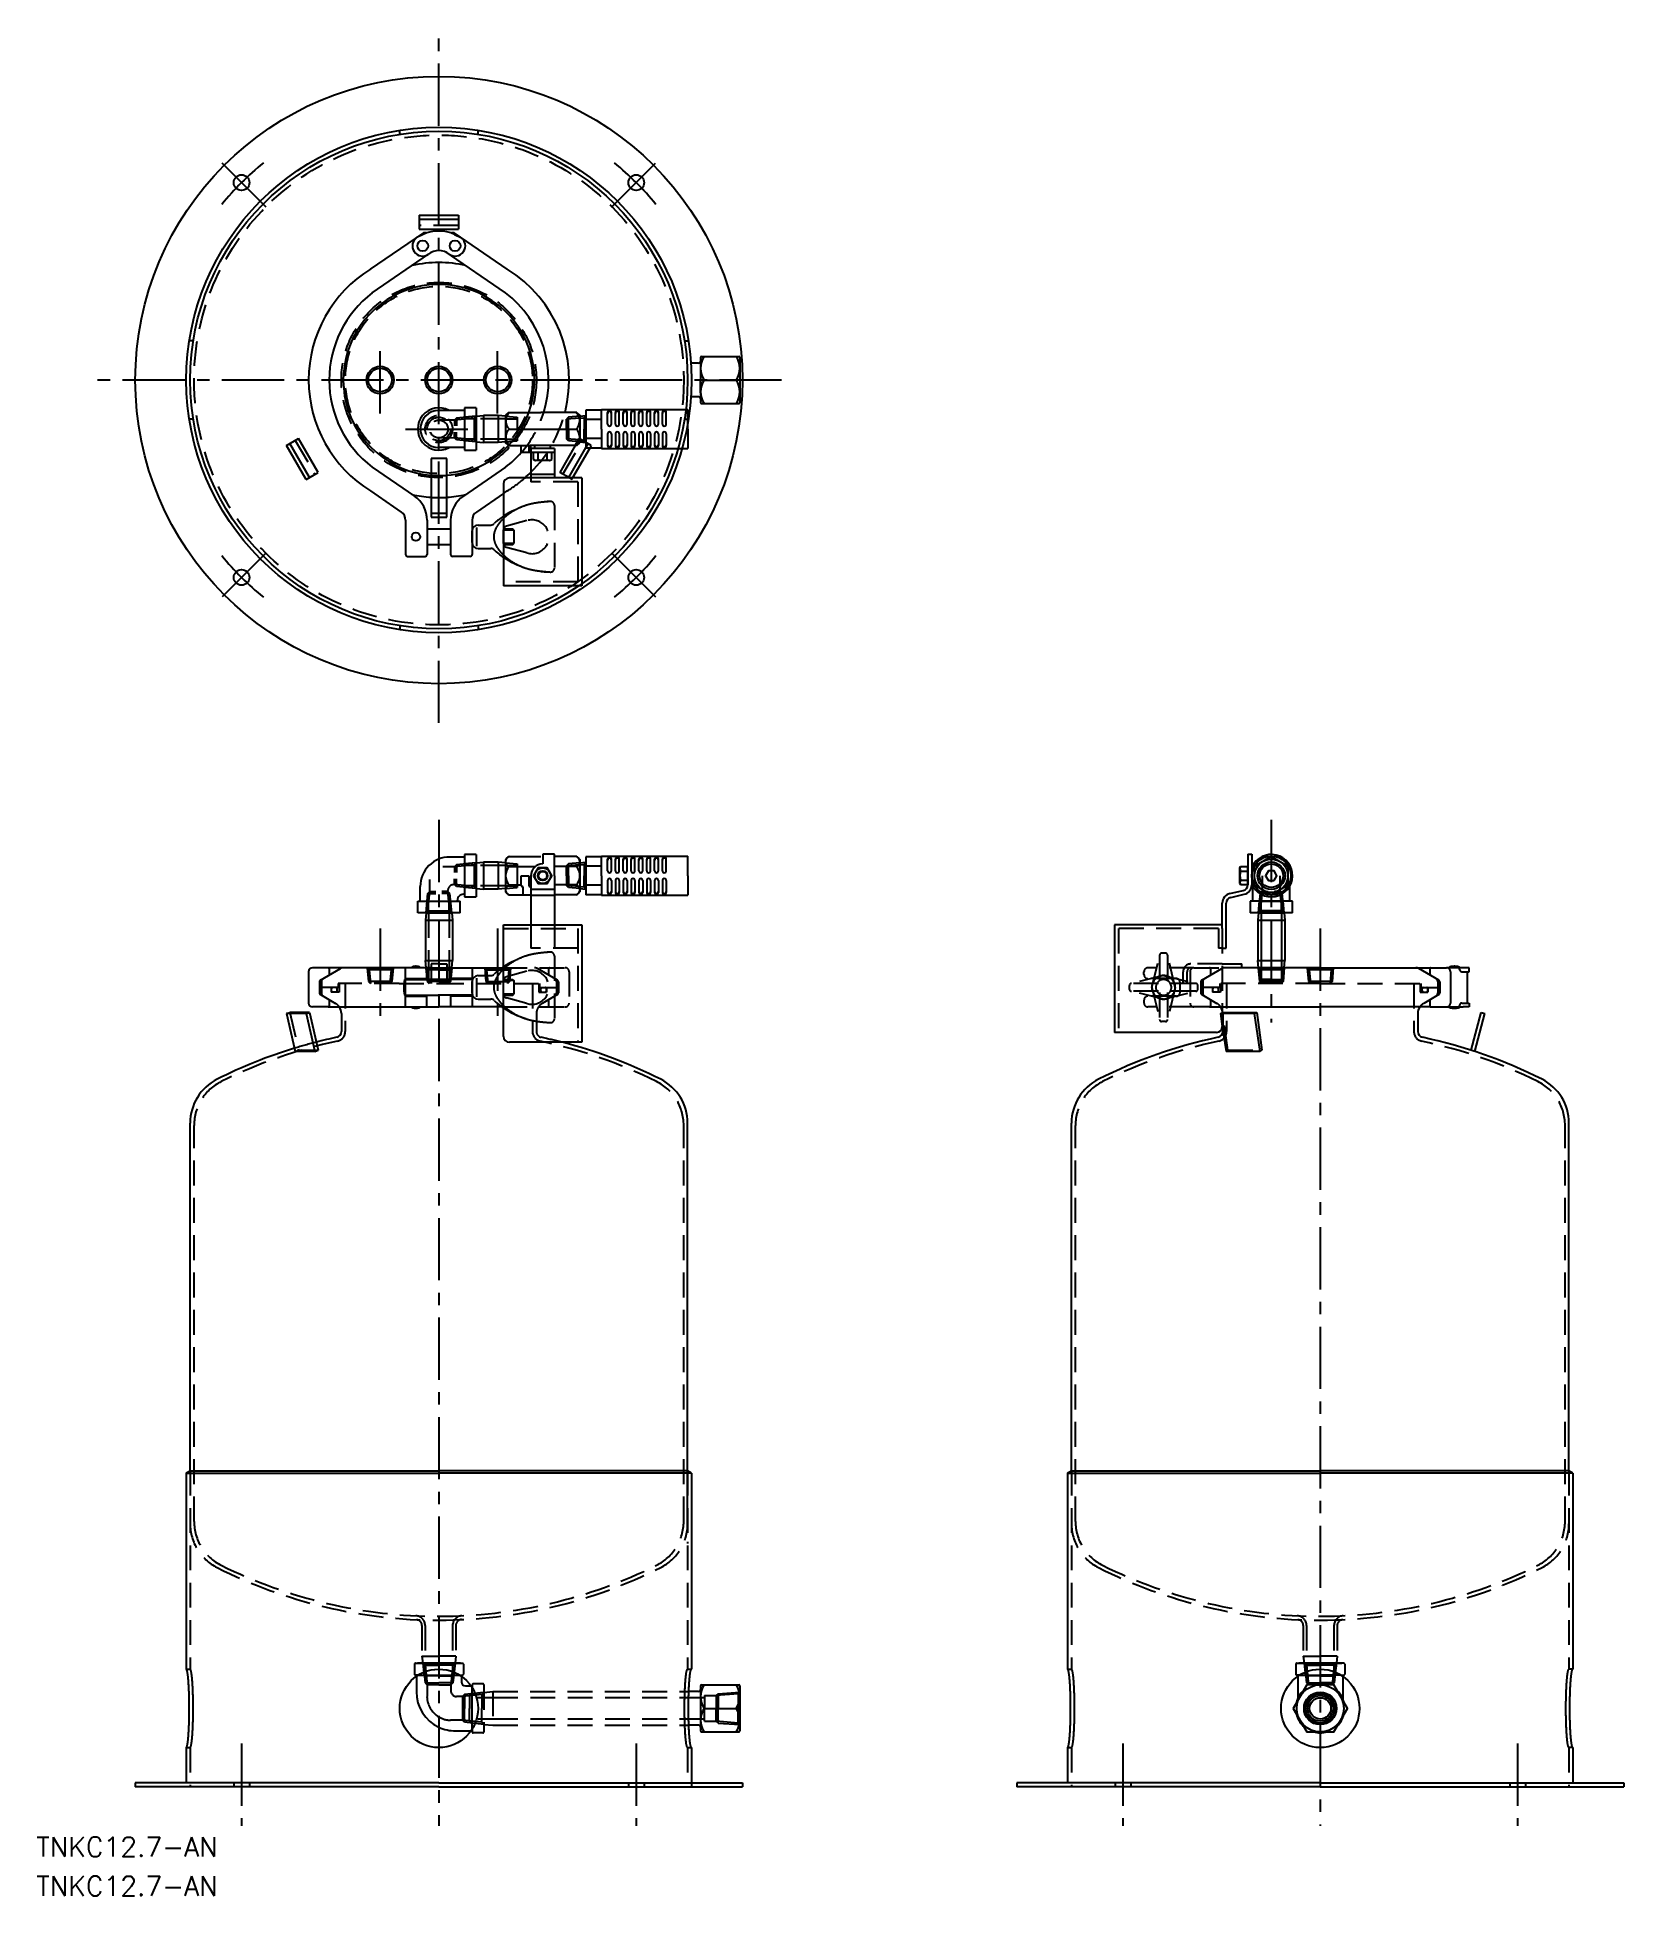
# Model space of a CAD drawing. Extents: x -205 to 605, y -774 to 175.
import ezdxf

# ---------------------------------------------------------------- set-up
doc = ezdxf.new("R2010")
doc.units = 0
doc.linetypes.add('CENTER', pattern=[50.8, 31.75, -6.35, 6.35, -6.35])
doc.linetypes.add('DASHED', pattern=[19.05, 12.7, -6.35])
doc.layers.get('0').update_dxf_attribs({"linetype": 'CONTINUOUS'})
doc.layers.add('CENTER', color=1, linetype='CENTER')
doc.styles.get("Standard").update_dxf_attribs({"font": 'txt.shx', "height": 3, "bigfont": 'bigfont.shx'})

msp = doc.modelspace()

# ---------------------------------------------------------------- texts
at = {"color": 7, "linetype": 'CONTINUOUS'}
for p in [(-205.54, -753.69), (-205.54, -773.69)]:
    msp.add_text('TNKC12.7-AN', height=10, dxfattribs=at).set_placement(p)

# ---------------------------------------------------------------- linework, layer by layer
at = {"color": 3, "linetype": 'DASHED'}
for p, q in [((-20, 125.42), (-20, 127.44)), ((20, 125.42), (20, 127.44)), ((10, 78.91), (-10, 78.91)), ((-125.42, 20), (-127.44, 20)), ((125.42, 20), (127.44, 20)), ((19.01, -18.43), (9.01, -19.41)), ((19, -18.44), (13, -19)), ((19.01, -18.43), (18.01, -19.42)), ((34, -18.44), (40, -19)), ((66.1, -18.91), (65.1, -19.99)), ((72, -18.42), (66.1, -18.91)), ((66.1, -24.99), (66.1, -18.91)), ((-125.42, -20), (-127.44, -20)), ((8.01, -20.41), (0.01, -20.41)), ((7.99, -29.56), (8, -26.54)), ((8.01, -20.41), (8, -23.43)), ((9.01, -19.41), (8.01, -20.41)), ((18.01, -19.42), (8.01, -20.41)), ((8.99, -30.56), (9, -26.55)), ((9.01, -19.41), (9, -23.43)), ((13, -19), (13, -31)), ((19, -19.75), (13, -19.75)), ((18.01, -19.42), (17.99, -30.57)), ((34, -19.75), (19, -19.75)), ((34, -19.75), (40, -19.75)), ((40, -19), (40, -31)), ((72, -19.42), (65.1, -19.99)), ((65.1, -24.99), (65.1, -19.99)), ((65.1, -24.99), (65.1, -19.99)), ((65.1, -24.99), (65.1, -29.99)), ((65.1, -24.99), (65.1, -29.99)), ((66.1, -24.99), (66.1, -31.07)), ((125.42, -20), (127.44, -20)), ((-73.33, -30.79), (-63.33, -48.11)), ((7.99, -29.56), (0, -29.59)), ((8.99, -30.56), (7.99, -29.56)), ((17.99, -30.57), (7.99, -29.56)), ((18.99, -31.57), (8.99, -30.56)), ((19, -30.25), (13, -30.25)), ((19, -31.55), (13, -31)), ((18.99, -31.57), (17.99, -30.57)), ((34, -30.25), (19, -30.25)), ((34, -30.25), (40, -30.25)), ((34, -31.55), (40, -31)), ((63.33, -48.11), (73.33, -30.79)), ((66.1, -31.07), (65.1, -29.99)), ((72, -30.56), (65.1, -29.99)), ((72, -31.56), (66.1, -31.07)), ((69.57, -33.5), (71.69, -29.84)), ((77.82, -33.38), (71.69, -29.84)), ((76.14, -32.41), (75.1, -34.22)), ((77.82, -33.38), (77.06, -34.7)), ((47, -50), (47, -52)), ((71, -52), (47, -52)), ((66.6, -50), (67.82, -50.7)), ((67.82, -50.7), (68.22, -50)), ((71, -52), (71, -103)), ((59, -64), (59, -96)), ((-4, -68), (4, -68)), ((44.93, -71.77), (34.48, -74.6)), ((33, -83.47), (33, -76.53)), ((38.25, -76.55), (33, -76.55)), ((38.25, -83.45), (33, -83.45)), ((33.07, -76), (37.7, -76)), ((33.07, -84), (37.7, -84)), ((37.7, -76), (38.25, -76.55)), ((37.7, -84), (38.25, -83.45)), ((38.25, -76.55), (38.25, -83.45)), ((44.93, -88.23), (34.48, -85.4)), ((71, -103), (33, -103)), ((19.01, -246.43), (9.01, -247.41)), ((19, -246.44), (13, -247)), ((19.01, -246.43), (18.01, -247.42)), ((34, -246.44), (40, -247)), ((72, -246.42), (66.1, -246.91)), ((-4.57, -261), (-4.57, -255.02)), ((9.06, -248.41), (2.06, -248.4)), ((7.99, -257.56), (8, -254.54)), ((8.01, -248.41), (8, -251.43)), ((9.01, -247.41), (8.01, -248.41)), ((18.01, -247.42), (8.01, -248.41)), ((8.99, -258.56), (9, -254.55)), ((9.01, -247.41), (9, -251.43)), ((13, -247), (13, -259)), ((19, -247.75), (13, -247.75)), ((18.01, -247.42), (17.99, -258.57)), ((34, -247.75), (19, -247.75)), ((34, -247.75), (40, -247.75)), ((40, -247), (40, -259)), ((66.1, -246.91), (65.1, -247.99)), ((72, -247.42), (65.1, -247.99)), ((65.1, -252.99), (65.1, -247.99)), ((65.1, -252.99), (65.1, -247.99)), ((65.1, -252.99), (65.1, -257.99)), ((65.1, -252.99), (65.1, -257.99)), ((66.1, -252.99), (66.1, -246.91)), ((66.1, -252.99), (66.1, -259.07)), ((420.44, -260.99), (420.45, -253)), ((429.58, -262.06), (429.6, -253)), ((-6.57, -272), (-5.57, -262)), ((-5.57, -262), (-4.57, -261)), ((-5.57, -271), (-4.57, -261)), ((-5.57, -262), (-1.56, -262)), ((-4.57, -261), (-1.56, -261)), ((4.57, -261), (1.56, -261)), ((5.57, -262), (1.56, -262)), ((4.57, -261), (4.57, -260.56)), ((5.57, -262), (4.57, -261)), ((5.57, -271), (4.57, -261)), ((6.57, -272), (5.57, -262)), ((7.99, -257.56), (7.58, -257.56)), ((17.99, -258.57), (7.99, -257.56)), ((8.99, -258.56), (7.99, -257.56)), ((18.99, -259.57), (8.99, -258.56)), ((19, -259.55), (13, -259)), ((18.99, -259.57), (17.99, -258.57)), ((34, -258.25), (19, -258.25)), ((34, -258.25), (40, -258.25)), ((34, -259.55), (40, -259)), ((66.1, -259.07), (65.1, -257.99)), ((72, -258.56), (65.1, -257.99)), ((72, -259.56), (66.1, -259.07)), ((418.42, -271.99), (419.44, -261.99)), ((419.42, -270.99), (420.44, -260.99)), ((419.44, -261.99), (420.44, -260.99)), ((419.44, -261.99), (423.45, -262)), ((420.44, -260.99), (423.45, -261)), ((429.58, -261.01), (426.57, -261)), ((430.58, -262.01), (426.57, -262)), ((430.57, -271.01), (429.58, -261.01)), ((430.58, -262.01), (429.58, -261.01)), ((431.57, -272.01), (430.58, -262.01)), ((-6.57, -272), (-5.57, -271)), ((-6.56, -272), (-6, -266)), ((-6, -266), (6, -266)), ((-5.57, -271), (5.57, -271)), ((-5.25, -272), (-5.25, -266)), ((-5.25, -272), (-5.25, -300)), ((5.25, -272), (5.25, -266)), ((5.25, -272), (5.25, -300)), ((6.57, -272), (5.57, -271)), ((6.56, -272), (6, -266)), ((418.42, -271.99), (419.42, -270.99)), ((418.44, -272), (419, -266)), ((419, -266), (431, -266)), ((430.57, -271.01), (419.42, -270.99)), ((419.75, -272), (419.75, -266)), ((430.25, -272), (430.25, -266)), ((431.57, -272.01), (430.57, -271.01)), ((431.56, -272), (431, -266)), ((33, -280), (71, -280)), ((47, -278), (47, -290)), ((59, -278), (59, -290)), ((71, -280), (71, -338)), ((347, -280), (347, -333)), ((398, -280), (347, -280)), ((398, -280), (398, -290)), ((400, -280), (400, -330)), ((71, -290), (47, -290)), ((59, -294), (59, -326)), ((364, -310), (368, -293.54)), ((368, -293.54), (368, -326.46)), ((371, -292.54), (369, -292.54)), ((372, -293.54), (372, -326.46)), ((376, -310), (372, -293.54)), ((400, -290), (398, -290)), ((-60.5, -306.29), (-50.3, -300.4)), ((-56, -300.5), (-56, -303.69)), ((-36.63, -300), (-35.63, -301)), ((-36.63, -300), (-36, -307)), ((-23.46, -301), (-36.54, -301)), ((-35.63, -301), (-35, -308)), ((-24.37, -301), (-25, -308)), ((-23.37, -300), (-24.37, -301)), ((-23.37, -300), (-24, -307)), ((-6.63, -300), (-6, -307)), ((-6.63, -300), (-5.63, -301)), ((-6.56, -300), (-6, -306)), ((0, -301), (-6.54, -301)), ((-5.63, -301), (-5, -308)), ((-5.25, -300), (-5.25, -306)), ((-4, -300), (4, -300)), ((0, -301), (6.54, -301)), ((5.63, -301), (5, -308)), ((5.25, -300), (5.25, -306)), ((6.63, -300), (5.63, -301)), ((6.56, -300), (6, -306)), ((6.63, -300), (6, -307)), ((23.37, -300), (24.37, -301)), ((23.37, -300), (24, -307)), ((23.46, -301), (36.54, -301)), ((24.37, -301), (25, -308)), ((32.3, -300), (64.5, -300)), ((44.93, -301.77), (34.48, -304.6)), ((35.63, -301), (35, -308)), ((36.63, -300), (35.63, -301)), ((36.63, -300), (36, -307)), ((60.5, -306.29), (50.3, -300.4)), ((56, -300.5), (56, -303.69)), ((66.5, -302), (66.5, -318)), ((360, -303.5), (360, -302)), ((385.5, -300), (362, -300)), ((380, -308), (380, -302)), ((382, -308), (382, -302)), ((383.5, -302), (383.5, -318)), ((400, -298), (384, -298)), ((385.5, -300), (400, -300)), ((389.5, -306.29), (399.7, -300.4)), ((394, -300.5), (394, -303.69)), ((418.37, -300), (419, -307)), ((418.37, -300), (419.37, -301)), ((418.44, -300), (419, -306)), ((431.54, -301), (418.46, -301)), ((419.37, -301), (420, -308)), ((419.75, -300), (419.75, -306)), ((430.63, -301), (430, -308)), ((430.25, -300), (430.25, -306)), ((431.63, -300), (430.63, -301)), ((431.63, -300), (431, -307)), ((431.56, -300), (431, -306)), ((443.37, -300), (444.37, -301)), ((443.37, -300), (444, -307)), ((456.54, -301), (443.46, -301)), ((444.37, -301), (445, -308)), ((455.63, -301), (455, -308)), ((456.63, -300), (455.63, -301)), ((456.63, -300), (456, -307)), ((510.5, -306.29), (500.3, -300.4)), ((506, -300.5), (506, -303.69)), ((-61, -307.15), (-61, -312.85)), ((-60, -307.15), (-60, -312.85)), ((-51, -310), (-60, -310)), ((-55, -310), (-55, -312.4)), ((-51, -312.4), (-55, -312.4)), ((-51.35, -308), (-51.35, -310)), ((-20.33, -308), (-51.35, -308)), ((-51, -308), (-51, -312.4)), ((-47.8, -308), (-47.8, -332.56)), ((-36, -307), (-35, -308)), ((-24, -307), (-36, -307)), ((-24, -307), (-25, -308)), ((-20.33, -308), (0, -308)), ((0, -306), (-6, -306)), ((-6, -307), (-5, -308)), ((0, -307), (-6, -307)), ((-4, -306), (-4, -308)), ((0, -306), (6, -306)), ((0, -307), (6, -307)), ((0, -308), (51.35, -308)), ((4, -306), (4, -308)), ((6, -307), (5, -308)), ((24, -307), (25, -308)), ((24, -307), (36, -307)), ((33, -313.47), (33, -306.53)), ((38.25, -306.55), (33, -306.55)), ((33.07, -306), (37.7, -306)), ((36, -307), (35, -308)), ((37.7, -306), (38.25, -306.55)), ((38.25, -306.55), (38.25, -313.45)), ((47.8, -308), (47.8, -332.56)), ((51, -308), (51, -312.4)), ((51, -310), (60, -310)), ((51, -312.4), (55, -312.4)), ((51.35, -308), (51.35, -310)), ((55, -310), (55, -312.4)), ((60, -307.15), (60, -312.85)), ((61, -307.15), (61, -312.85)), ((352.54, -311), (352.54, -309)), ((370, -304), (353.54, -308)), ((386.46, -308), (353.54, -308)), ((386.46, -312), (353.54, -312)), ((370, -316), (353.54, -312)), ((376.42, -305.5), (362, -305.5)), ((364, -310), (368, -326.46)), ((370, -304), (386.46, -308)), ((370, -316), (386.46, -312)), ((376, -310), (372, -326.46)), ((378.42, -312.5), (378.42, -307.5)), ((382, -308), (380, -308)), ((387.46, -311), (387.46, -309)), ((389, -307.15), (389, -312.85)), ((390, -307.15), (390, -312.85)), ((399, -310), (390, -310)), ((395, -310), (395, -312.4)), ((399, -312.4), (395, -312.4)), ((450, -308), (398.65, -308)), ((398.65, -308), (398.65, -310)), ((399, -308), (399, -312.4)), ((402.2, -308), (402.2, -332.56)), ((425, -306), (419, -306)), ((431, -307), (419, -307)), ((419, -307), (420, -308)), ((425, -306), (431, -306)), ((431, -307), (430, -308)), ((456, -307), (444, -307)), ((444, -307), (445, -308)), ((450, -308), (501.35, -308)), ((456, -307), (455, -308)), ((497.8, -308), (497.8, -332.56)), ((501, -308), (501, -312.4)), ((501, -310), (510, -310)), ((501, -312.4), (505, -312.4)), ((501.35, -308), (501.35, -310)), ((505, -310), (505, -312.4)), ((510, -307.15), (510, -312.85)), ((511, -307.15), (511, -312.85)), ((-60.5, -313.71), (-52.8, -318.16)), ((-56, -316.31), (-56, -319.5)), ((32.3, -320), (64.5, -320)), ((38.25, -313.45), (33, -313.45)), ((33.07, -314), (37.7, -314)), ((44.93, -318.23), (34.48, -315.4)), ((37.7, -314), (38.25, -313.45)), ((60.5, -313.71), (52.8, -318.16)), ((56, -316.31), (56, -319.5)), ((360, -316.5), (360, -318)), ((376.42, -314.5), (362, -314.5)), ((385.5, -320), (362, -320)), ((393.5, -320), (385.5, -320)), ((389.5, -313.71), (397.2, -318.16)), ((393.5, -320), (400, -320)), ((394, -316.31), (394, -319.5)), ((510.5, -313.71), (502.8, -318.16)), ((506, -316.31), (506, -319.5)), ((-76.14, -322.85), (-71.69, -342.08)), ((49.8, -323.35), (49.8, -332.56)), ((371, -327.46), (369, -327.46)), ((399, -323.38), (400, -322.98)), ((399, -323.38), (400, -323.38)), ((399, -323.38), (400, -330)), ((400.2, -323.35), (400.2, -332.56)), ((402.84, -342.09), (400.26, -322.87)), ((-73.33, -342.69), (-71.69, -342.08)), ((-71.69, -342.08), (-61.69, -342.08)), ((401.89, -342.7), (402.84, -342.09)), ((402.84, -342.09), (420.16, -342.09)), ((-125, -582.56), (-125, -380.47)), ((125, -582.56), (125, -380.47)), ((325, -582.56), (325, -380.47)), ((575, -582.56), (575, -380.47)), ((-127, -556.71), (-127, -658)), ((127, -556.71), (126.99, -658)), ((323, -556.71), (323, -658)), ((577, -556.71), (577, -658)), ((-8.65, -635.73), (-8.65, -651.35)), ((-7, -635.72), (-7, -661.35)), ((7, -635.72), (7, -661.35)), ((8.65, -635.68), (8.65, -651.35)), ((441.35, -635.73), (441.35, -651.35)), ((443, -635.72), (443, -661.35)), ((457, -635.72), (457, -661.35)), ((458.65, -635.73), (458.65, -651.35)), ((-8.65, -651.35), (-8.23, -655)), ((-8.65, -651.35), (0, -651.35)), ((8.65, -651.35), (0, -651.35)), ((8.65, -651.35), (8.23, -655)), ((441.35, -651.35), (450, -651.35)), ((441.35, -651.35), (441.77, -655)), ((458.65, -651.35), (450, -651.35)), ((458.65, -651.35), (458.23, -655)), ((-129, -658), (-127, -658)), ((-12.5, -655.5), (-12.5, -660.5)), ((-12, -655), (0, -655)), ((-10.54, -661), (-12, -661)), ((-11.5, -661.64), (-11.5, -661)), ((0, -655), (-11, -655)), ((-8.23, -655), (-7.5, -661.35)), ((-8.07, -655), (-7.07, -656)), ((-8.07, -655), (-7.07, -665)), ((0, -661.35), (-7.5, -661.35)), ((-7.07, -656), (-6.07, -666)), ((-7.07, -656), (0, -656)), ((11, -655), (0, -655)), ((0, -655), (12, -655)), ((7.07, -656), (0, -656)), ((0, -661.35), (7.5, -661.35)), ((7.07, -656), (6.07, -666)), ((8.23, -655), (7.07, -665)), ((8.07, -655), (7.07, -656)), ((8.23, -655), (7.5, -661.35)), ((10.54, -661), (12, -661)), ((11.5, -661.64), (11.5, -661)), ((12.5, -655.5), (12.5, -660.5)), ((126.99, -658), (128.99, -658)), ((321, -658), (323, -658)), ((437.5, -655.5), (437.5, -660.5)), ((438, -655), (450, -655)), ((439.46, -661), (438, -661)), ((438.5, -661.64), (438.5, -661)), ((450, -655), (439, -655)), ((441.77, -655), (442.5, -661.35)), ((441.93, -655), (442.93, -665)), ((441.93, -655), (442.93, -656)), ((450, -661.35), (442.5, -661.35)), ((442.93, -656), (450, -656)), ((442.93, -656), (443.93, -666)), ((462, -655), (450, -655)), ((450, -655), (461, -655)), ((457.07, -656), (450, -656)), ((450, -661.35), (457.5, -661.35)), ((457.07, -656), (456.07, -666)), ((458.07, -655), (457.07, -656)), ((458.07, -655), (457.07, -665)), ((458.23, -655), (457.5, -661.35)), ((460.54, -661), (462, -661)), ((461.5, -661.64), (461.5, -661)), ((462.5, -655.5), (462.5, -660.5)), ((579, -658), (577, -658)), ((-7.07, -665), (-6.07, -666)), ((-7.07, -665), (0, -665)), ((-6.07, -666), (-6.07, -672)), ((-6.07, -666), (-6.07, -672)), ((-6.07, -666), (-6.07, -669)), ((0, -666), (-6.07, -666)), ((7.07, -665), (0, -665)), ((0, -666), (6.07, -666)), ((7.07, -665), (6.07, -666)), ((6.07, -666), (6.07, -668.93)), ((12, -671.93), (9.07, -671.93)), ((13, -670.93), (12, -671.93)), ((22, -670.93), (12, -671.93)), ((12, -671.93), (12, -684.07)), ((23, -669.83), (13, -670.93)), ((13, -670.93), (13, -678)), ((16.6, -670.5), (15.61, -671.47)), ((15.61, -671.47), (15.61, -678)), ((32.55, -672.55), (15.61, -672.55)), ((32.55, -672.55), (15.61, -672.55)), ((16.36, -666.5), (17, -666.5)), ((17, -666), (17, -667.46)), ((22.5, -665.5), (17.5, -665.5)), ((23, -669.93), (22, -670.93)), ((22, -670.93), (22, -678)), ((23, -666), (23, -690)), ((23, -669.83), (27.61, -669.35)), ((27.61, -669.35), (127.59, -669.35)), ((27.61, -669.35), (127.59, -669.35)), ((27.61, -669.35), (27.61, -686.65)), ((135.61, -672.55), (28.32, -672.55)), ((135.61, -671.47), (135.61, -678)), ((135.61, -671.47), (141.61, -671.47)), ((142.6, -670.5), (141.61, -671.47)), ((152.73, -670.5), (141.61, -671.47)), ((141.61, -671.47), (141.61, -678)), ((142.6, -670.5), (153.61, -669.7)), ((142.6, -670.5), (142.6, -678)), ((153.61, -669.7), (152.73, -670.5)), ((152.73, -670.5), (152.73, -678)), ((442.93, -665), (450, -665)), ((442.93, -665), (443.93, -666)), ((457.07, -665), (450, -665)), ((457.07, -665), (456.07, -666)), ((13, -685.07), (13, -678)), ((15.61, -684.53), (15.61, -678)), ((22, -685.07), (22, -678)), ((135.61, -684.53), (135.61, -678)), ((141.61, -684.53), (141.61, -678)), ((142.6, -685.5), (142.6, -678)), ((152.73, -685.5), (152.73, -678)), ((12, -684.07), (6, -684.07)), ((13, -685.07), (12, -684.07)), ((22, -685.07), (12, -684.07)), ((23, -686.17), (13, -685.07)), ((32.55, -683.45), (15.61, -683.45)), ((32.55, -683.45), (15.61, -683.45)), ((16.6, -685.5), (15.61, -684.53)), ((16.36, -689.5), (17, -689.5)), ((17, -688.54), (17, -690)), ((22.5, -690.5), (17.5, -690.5)), ((23, -686.07), (22, -685.07)), ((23, -686.17), (27.61, -686.65)), ((27.61, -686.65), (32.55, -686.65)), ((27.61, -686.65), (127.59, -686.65)), ((135.61, -683.45), (28.32, -683.45)), ((135.61, -684.53), (141.61, -684.53)), ((142.6, -685.5), (141.61, -684.53)), ((152.73, -685.5), (141.61, -684.53)), ((142.6, -685.5), (153.61, -686.3)), ((153.61, -686.3), (152.73, -685.5)), ((-129, -698), (-127, -698)), ((-127, -698), (-127, -718)), ((126.99, -698), (126.99, -716)), ((126.99, -698), (128.99, -698)), ((321, -698), (323, -698)), ((323, -698), (323, -718)), ((577, -698), (577, -718)), ((579, -698), (577, -698)), ((-104.76, -716), (-104.76, -718)), ((-96.76, -716), (-96.76, -718)), ((96.76, -716), (96.76, -718)), ((104.76, -716), (104.76, -718)), ((345.24, -716), (345.24, -718)), ((353.24, -716), (353.24, -718)), ((546.76, -716), (546.76, -718)), ((554.76, -716), (554.76, -718))]:
    msp.add_line(p, q, dxfattribs=at)
at = {"color": 7, "linetype": 'CONTINUOUS'}
for p, q in [((-10, 84.08), (-10, 77)), ((-10, 84.08), (10, 84.08)), ((-10, 82.15), (10, 82.15)), ((-10, 77), (10, 77)), ((10, 84.08), (10, 77)), ((-34.91, 56.6), (-8.27, 74.84)), ((-8.02, 74.33), (-11.22, 72.83)), ((8.02, 74.33), (11.26, 72.8)), ((34.91, 56.6), (8.27, 74.84)), ((-34, 44.5), (-5.28, 64.16)), ((34, 44.5), (3.23, 65.56)), ((133.63, 11.5), (133.63, 9.65)), ((133.63, 9.65), (133.63, -9.65)), ((134.13, 12), (153.13, 12)), ((153.63, 11.5), (153.63, -11.5)), ((132.63, 8.65), (128.71, 8.65)), ((133.63, -6.53), (133.63, 0)), ((133.63, -6.53), (133.63, 0)), ((133.63, -6.53), (133.63, 0)), ((135.39, 0), (151.86, 0)), ((132.63, -8.65), (128.71, -8.65)), ((13.05, -15.51), (0, -15.51)), ((13.05, -14.17), (13.05, -35.81)), ((19, -14.18), (13.05, -14.17)), ((19, -14.18), (19, -35.81)), ((19, -18.44), (22.7, -18.1)), ((19, -18.44), (19, -25)), ((22.7, -18.1), (22.7, -31.9)), ((30.3, -18.1), (22.7, -18.1)), ((30.3, -18.1), (30.3, -31.9)), ((34, -18.44), (30.3, -18.1)), ((35.5, -16.5), (34, -18)), ((34, -18), (34, -32)), ((34, -18.44), (34, -31.55)), ((35.5, -16.5), (52, -16.5)), ((70.5, -16.5), (52, -16.5)), ((70.5, -16.5), (72, -18)), ((72, -18), (72, -32)), ((72, -18.42), (75.1, -18.17)), ((72, -18.42), (72, -31.57)), ((75.1, -18.17), (74.1, -19.25)), ((75.1, -15.3), (75.1, -25)), ((83.1, -15.3), (75.1, -15.3)), ((83.1, -15), (127.1, -15)), ((83.1, -25), (83.1, -15)), ((86.1, -22.5), (86.1, -16.5)), ((88.1, -22.5), (88.1, -16.5)), ((90.1, -22.5), (90.1, -16.5)), ((92.1, -22.5), (92.1, -16.5)), ((94.1, -22.5), (94.1, -16.5)), ((96.1, -22.5), (96.1, -16.5)), ((98.1, -22.5), (98.1, -16.5)), ((100.1, -22.5), (100.1, -16.5)), ((102.1, -22.5), (102.1, -16.5)), ((104.1, -22.5), (104.1, -16.5)), ((106.1, -22.5), (106.1, -16.5)), ((108.1, -22.5), (108.1, -16.5)), ((110.1, -22.5), (110.1, -16.5)), ((112.1, -22.5), (112.1, -16.5)), ((114.1, -22.5), (114.1, -16.5)), ((116.1, -22.5), (116.1, -16.5)), ((127.1, -25), (127.1, -15)), ((133.63, -9.65), (133.63, -11.5)), ((134.13, -12), (153.13, -12)), ((19, -31.55), (19, -25)), ((35.81, -25), (70.19, -25)), ((72, -19.43), (74.1, -19.25)), ((74.1, -19.25), (74.1, -25)), ((74.1, -30.74), (74.1, -25)), ((83.1, -20.15), (75.1, -20.15)), ((75.1, -25), (75.1, -34.7)), ((83.1, -25), (83.1, -35)), ((86.1, -27.5), (86.1, -33.5)), ((88.1, -27.5), (88.1, -33.5)), ((90.1, -27.5), (90.1, -33.5)), ((92.1, -27.5), (92.1, -33.5)), ((94.1, -27.5), (94.1, -33.5)), ((96.1, -27.5), (96.1, -33.5)), ((98.1, -27.5), (98.1, -33.5)), ((100.1, -27.5), (100.1, -33.5)), ((102.1, -27.5), (102.1, -33.5)), ((104.1, -27.5), (104.1, -33.5)), ((106.1, -27.5), (106.1, -33.5)), ((108.1, -27.5), (108.1, -33.5)), ((110.1, -27.5), (110.1, -33.5)), ((112.1, -27.5), (112.1, -33.5)), ((114.1, -27.5), (114.1, -33.5)), ((116.1, -27.5), (116.1, -33.5)), ((127.1, -25), (127.1, -35)), ((-77.82, -33.38), (-71.69, -29.84)), ((-67.82, -50.7), (-77.82, -33.38)), ((-66.14, -49.74), (-76.14, -32.41)), ((-61.69, -47.16), (-71.69, -29.84)), ((13.05, -34.49), (0, -34.49)), ((13.05, -35.81), (19, -35.81)), ((19, -31.55), (22.7, -31.9)), ((30.3, -31.9), (22.7, -31.9)), ((34, -31.55), (30.3, -31.9)), ((35.5, -33.5), (34, -32)), ((35.5, -33.5), (46.36, -33.5)), ((42, -37), (42, -33.5)), ((47, -37), (42, -37)), ((46, -33.5), (46, -37)), ((57.64, -33.5), (46.36, -33.5)), ((47, -35), (47, -33.5)), ((47, -35), (47, -50)), ((59, -35), (47, -35)), ((59, -37), (47, -37)), ((57.62, -37), (48.38, -37)), ((48.38, -40.64), (48.38, -37)), ((49, -35), (49, -33.5)), ((50.69, -40.64), (50.69, -37)), ((55.31, -40.64), (55.31, -37)), ((57, -35), (57, -33.5)), ((57.62, -40.64), (57.62, -37)), ((70.5, -33.5), (57.64, -33.5)), ((59, -35), (59, -50)), ((69.57, -33.5), (61.69, -47.16)), ((75.1, -34.22), (66.14, -49.74)), ((77.06, -34.7), (68.22, -50)), ((70.5, -33.5), (72, -32)), ((72, -30.57), (74.1, -30.74)), ((72, -31.57), (75.1, -31.82)), ((75.1, -31.82), (74.1, -30.74)), ((83.1, -29.85), (75.1, -29.85)), ((83.1, -34.7), (75.1, -34.7)), ((83.1, -35), (127.1, -35)), ((-67.82, -50.7), (-61.69, -47.16)), ((-34, -44.5), (-12.53, -59.2)), ((-4, -40), (-4, -70)), ((4, -40), (-4, -40)), ((4, -70), (4, -40)), ((34, -44.5), (12.53, -59.2)), ((49, -41), (48.38, -40.64)), ((57, -41), (49, -41)), ((57, -41), (57.62, -40.64)), ((66.6, -50), (61.69, -47.16)), ((-34.91, -56.6), (-19.18, -67.37)), ((33, -53), (33, -105)), ((33, -57.91), (34.91, -56.6)), ((73, -50), (36, -50)), ((47, -48), (59, -48)), ((73, -50), (73, -105)), ((33, -57.91), (19.18, -67.37)), ((-17, -71.5), (-17, -89)), ((-6, -71.58), (-6, -89)), ((-4, -70), (4, -70)), ((6, -71.58), (6, -89)), ((17, -71.5), (17, -89)), ((19.24, -75.22), (19.24, -84.78)), ((20, -74), (26.6, -74)), ((-6, -76), (6, -76)), ((-6, -84), (6, -84)), ((17, -83), (17, -77)), ((-16, -90), (-7, -90)), ((16, -90), (7, -90)), ((20, -86), (26.6, -86)), ((73, -105), (33, -105)), ((-20, -125.42), (-20, -127.44)), ((20, -125.42), (20, -127.44)), ((13.05, -243.49), (5.52, -243.48)), ((13.05, -242.17), (13.05, -263.81)), ((19, -242.18), (13.05, -242.17)), ((19, -242.18), (19, -263.81)), ((19, -246.44), (22.7, -246.1)), ((19, -246.44), (19, -253)), ((30.3, -246.1), (22.7, -246.1)), ((22.7, -246.1), (22.7, -259.9)), ((34, -246.44), (30.3, -246.1)), ((30.3, -246.1), (30.3, -259.9)), ((35.5, -243.25), (34, -244.75)), ((34, -244.75), (34, -261.25)), ((34, -246.44), (34, -259.55)), ((35.5, -243.25), (52, -243.25)), ((59, -242), (53, -242)), ((53, -242), (53, -247)), ((59, -253), (59, -242)), ((70.5, -243.25), (59, -243.25)), ((70.5, -243.25), (72, -244.75)), ((72, -244.75), (72, -261.25)), ((72, -246.42), (75.1, -246.17)), ((72, -246.42), (72, -259.57)), ((75.1, -246.17), (74.1, -247.25)), ((75.1, -243.3), (75.1, -253)), ((83.1, -243.3), (75.1, -243.3)), ((83.1, -243), (127.1, -243)), ((83.1, -253), (83.1, -243)), ((86.1, -250.5), (86.1, -244.5)), ((88.1, -250.5), (88.1, -244.5)), ((90.1, -250.5), (90.1, -244.5)), ((92.1, -250.5), (92.1, -244.5)), ((94.1, -250.5), (94.1, -244.5)), ((96.1, -250.5), (96.1, -244.5)), ((98.1, -250.5), (98.1, -244.5)), ((100.1, -250.5), (100.1, -244.5)), ((102.1, -250.5), (102.1, -244.5)), ((104.1, -250.5), (104.1, -244.5)), ((106.1, -250.5), (106.1, -244.5)), ((108.1, -250.5), (108.1, -244.5)), ((110.1, -250.5), (110.1, -244.5)), ((112.1, -250.5), (112.1, -244.5)), ((114.1, -250.5), (114.1, -244.5)), ((116.1, -250.5), (116.1, -244.5)), ((127.1, -253), (127.1, -243)), ((413, -242), (415, -242)), ((413, -242), (413, -257.61)), ((415, -242), (415, -257.61)), ((19, -259.55), (19, -253)), ((35.81, -248.3), (49.26, -248.3)), ((42, -253), (46, -253)), ((42, -258), (42, -253)), ((46, -253), (46, -258)), ((47, -253), (47, -278)), ((70.19, -248.3), (59, -248.3)), ((59, -253), (59, -278)), ((72, -247.43), (74.1, -247.25)), ((74.1, -247.25), (74.1, -253)), ((74.1, -258.74), (74.1, -253)), ((83.1, -248.15), (75.1, -248.15)), ((75.1, -253), (75.1, -262.7)), ((83.1, -253), (83.1, -263)), ((86.1, -255.5), (86.1, -261.5)), ((88.1, -255.5), (88.1, -261.5)), ((90.1, -255.5), (90.1, -261.5)), ((92.1, -255.5), (92.1, -261.5)), ((94.1, -255.5), (94.1, -261.5)), ((96.1, -255.5), (96.1, -261.5)), ((98.1, -255.5), (98.1, -261.5)), ((100.1, -255.5), (100.1, -261.5)), ((102.1, -255.5), (102.1, -261.5)), ((104.1, -255.5), (104.1, -261.5)), ((106.1, -255.5), (106.1, -261.5)), ((108.1, -255.5), (108.1, -261.5)), ((110.1, -255.5), (110.1, -261.5)), ((112.1, -255.5), (112.1, -261.5)), ((114.1, -255.5), (114.1, -261.5)), ((116.1, -255.5), (116.1, -261.5)), ((127.1, -253), (127.1, -263)), ((409, -248.92), (409.35, -248.3)), ((409, -256.92), (409, -248.92)), ((409.35, -248.3), (413, -248.3)), ((409.35, -250.61), (413, -250.61)), ((409.35, -255.23), (413, -255.23)), ((413, -257.54), (413, -248.3)), ((415, -248.38), (416.5, -248.38)), ((-9.5, -266.06), (-9.5, -258.48)), ((9.5, -266.06), (9.5, -265.49)), ((13.05, -262.49), (12.5, -262.49)), ((19, -258.25), (13, -258.25)), ((13.05, -263.81), (19, -263.81)), ((19, -259.55), (22.7, -259.9)), ((30.3, -259.9), (22.7, -259.9)), ((34, -259.55), (30.3, -259.9)), ((35.5, -262.75), (34, -261.25)), ((35.5, -262.75), (47, -262.75)), ((35.81, -257.69), (42, -257.69)), ((43, -262.75), (43, -259)), ((46, -257.69), (47, -257.69)), ((59, -260), (47, -260)), ((47, -263), (59, -263)), ((70.19, -257.69), (59, -257.69)), ((70.5, -262.75), (59, -262.75)), ((70.5, -262.75), (72, -261.25)), ((72, -258.57), (74.1, -258.74)), ((72, -259.57), (75.1, -259.82)), ((75.1, -259.82), (74.1, -258.74)), ((83.1, -257.85), (75.1, -257.85)), ((83.1, -262.7), (75.1, -262.7)), ((83.1, -263), (127.1, -263)), ((403.87, -262.11), (410.67, -260.54)), ((404.32, -264.05), (411.12, -262.49)), ((409, -256.92), (409.35, -257.54)), ((409.35, -257.54), (413, -257.54)), ((415, -256.38), (416.5, -256.38)), ((415.5, -266.05), (415.5, -258.2)), ((434.5, -266.05), (434.5, -258.17)), ((-10.82, -272), (-10.82, -266.06)), ((-10.82, -266.06), (10.82, -266.06)), ((10.82, -272), (-10.82, -272)), ((-6.56, -272), (-6.9, -275.7)), ((-6.56, -272), (6.56, -272)), ((6.56, -272), (6.9, -275.7)), ((10.82, -272), (10.82, -266.06)), ((400, -280), (400, -266.98)), ((402, -290), (402, -266.98)), ((435.82, -266.05), (414.18, -266.05)), ((414.18, -266.05), (414.18, -272)), ((435.82, -272), (414.18, -272)), ((418.44, -272), (418.1, -275.7)), ((418.44, -272), (431.56, -272)), ((419.75, -272), (419.75, -300)), ((430.25, -272), (430.25, -300)), ((431.56, -272), (431.9, -275.7)), ((435.82, -272), (435.82, -266.05)), ((-6.9, -275.7), (6.9, -275.7)), ((-6.9, -275.7), (-6.9, -296.3)), ((6.9, -275.7), (6.9, -296.3)), ((33, -335), (33, -278)), ((33, -278), (73, -278)), ((73, -278), (73, -338)), ((345, -278), (345, -333)), ((400, -278), (345, -278)), ((418.1, -275.7), (418.1, -296.3)), ((418.1, -275.7), (431.9, -275.7)), ((431.9, -275.7), (431.9, -296.3)), ((400, -290), (402, -290)), ((-66.5, -302), (-66.5, -318)), ((-4, -300), (-64.5, -300)), ((-17.25, -300), (-17.25, -305.5)), ((-6.9, -296.3), (6.9, -296.3)), ((-6.56, -300), (-6.9, -296.3)), ((-6.56, -300), (-4, -300)), ((-6.25, -300), (-6.25, -305.5)), ((0, -298), (-4, -298)), ((-4, -298), (-4, -306)), ((0, -298), (4, -298)), ((4, -298), (4, -306)), ((6.63, -300), (4, -300)), ((4, -300), (32.3, -300)), ((6, -300), (6, -305.5)), ((6.56, -300), (6.9, -296.3)), ((17, -300), (17, -305.5)), ((400, -298), (410, -298)), ((450, -300), (400, -300)), ((410, -300), (410, -298)), ((418.44, -300), (418.1, -296.3)), ((418.1, -296.3), (431.9, -296.3)), ((418.44, -300), (425, -300)), ((431.56, -300), (431.9, -296.3)), ((450, -300), (514.5, -300)), ((526.01, -300), (514.5, -300)), ((516.5, -302), (516.5, -318)), ((521.25, -301), (521.25, -301)), ((522.25, -302), (525.04, -302)), ((525.04, -302), (526.01, -302)), ((525.04, -302), (525.04, -318)), ((526.01, -302), (526.01, -300)), ((-17.25, -305.5), (-6.25, -305.5)), ((-17.25, -306), (0, -306)), ((-17.25, -306), (-17.25, -314)), ((-13.89, -305.5), (-13.89, -306)), ((-9.61, -305.5), (-9.61, -306)), ((17, -306), (0, -306)), ((17, -305.5), (6, -305.5)), ((17, -306), (17, -314)), ((17, -313), (17, -307)), ((19.24, -305.22), (19.24, -314.78)), ((20, -304), (26.6, -304)), ((-56.5, -320), (-64.5, -320)), ((-56.5, -320), (-50.82, -320)), ((-50.82, -320), (0, -320)), ((-17.25, -314), (0, -314)), ((-17.25, -314.5), (-17.25, -320)), ((-17.25, -314.5), (-6.25, -314.5)), ((-13.89, -314), (-13.89, -314.5)), ((-9.61, -314), (-9.61, -314.5)), ((-6.25, -314.5), (-6.25, -320)), ((17, -314), (0, -314)), ((32.3, -320), (0, -320)), ((17, -314.5), (6, -314.5)), ((6, -314.5), (6, -320)), ((17, -314.5), (17, -320)), ((20, -316), (26.6, -316)), ((400, -320), (450, -320)), ((500.82, -320), (450, -320)), ((506.5, -320), (500.82, -320)), ((506.5, -320), (514.5, -320)), ((514.5, -320), (523.04, -320)), ((521.25, -319), (521.25, -319)), ((522.25, -318), (525.04, -318)), ((526.01, -320), (523.04, -320)), ((525.04, -318), (526.01, -318)), ((526.01, -318), (526.01, -320)), ((-77.82, -323.37), (-76.14, -322.85)), ((-77.82, -323.37), (-73.33, -342.7)), ((-67.82, -323.37), (-77.82, -323.37)), ((-66.14, -322.85), (-76.14, -322.85)), ((-67.82, -323.37), (-66.14, -322.85)), ((-67.82, -323.37), (-63.33, -342.7)), ((-66.14, -322.85), (-61.69, -342.08)), ((-49.8, -323.35), (-49.8, -332.56)), ((400, -322.98), (400.26, -322.87)), ((416.31, -323.38), (400, -323.38)), ((400, -330), (401.89, -342.7)), ((400.26, -322.87), (417.59, -322.87)), ((416.31, -323.38), (417.59, -322.87)), ((416.31, -323.38), (419.21, -342.7)), ((417.59, -322.87), (420.16, -342.09)), ((499.8, -323.35), (499.8, -332.56)), ((527, -342.09), (532.15, -322.87)), ((528.91, -342.7), (534.08, -323.38)), ((532.15, -322.87), (534.08, -323.38)), ((73, -338), (36, -338)), ((397, -333), (345, -333)), ((-63.33, -342.7), (-73.33, -342.7)), ((-63.33, -342.7), (-61.69, -342.08)), ((419.21, -342.7), (401.89, -342.7)), ((419.21, -342.7), (420.16, -342.09)), ((-127, -556.71), (-127, -379.24)), ((127, -583.79), (127, -379.24)), ((323, -556.71), (323, -379.24)), ((577, -556.71), (577, -379.24)), ((-129, -558), (-127, -556.71)), ((-129, -558), (0, -558)), ((-129, -558), (-129, -658)), ((-127, -556.71), (0, -556.71)), ((127, -556.71), (0, -556.71)), ((129, -558), (0, -558)), ((129, -558), (127, -556.71)), ((129, -558), (128.99, -658)), ((321, -558), (323, -556.71)), ((321, -558), (450, -558)), ((321, -558), (321, -658)), ((323, -556.71), (450, -556.71)), ((577, -556.71), (450, -556.71)), ((579, -558), (450, -558)), ((579, -558), (577, -556.71)), ((579, -558), (579, -658)), ((127, -593.02), (127, -593.92)), ((-11.5, -661.64), (-11.5, -669.5)), ((-11.5, -661.64), (-11.5, -669.5)), ((-10.54, -661), (0, -661)), ((0, -661), (10.54, -661)), ((11.5, -661.64), (11.5, -664.5)), ((438.5, -661.64), (438.5, -673.92)), ((439.46, -661), (450, -661)), ((460.54, -661), (450, -661)), ((461.5, -661.64), (461.5, -673.92)), ((13.5, -666.5), (16.36, -666.5)), ((17, -688.54), (17, -667.46)), ((132.61, -669.35), (127.59, -669.35)), ((133.61, -666.5), (133.61, -689.5)), ((134.11, -666), (153.11, -666)), ((153.61, -666.5), (153.61, -689.5)), ((450, -666), (443.93, -666)), ((135.37, -678), (151.84, -678)), ((153.61, -684.53), (153.61, -678)), ((153.61, -684.53), (153.61, -678)), ((153.61, -684.53), (153.61, -678)), ((8.5, -689.5), (16.36, -689.5)), ((132.61, -686.65), (127.59, -686.65)), ((134.11, -690), (153.11, -690)), ((-129, -698), (-129, -716)), ((128.99, -698), (128.99, -718)), ((321, -698), (321, -716)), ((579, -698), (579, -716)), ((-155, -716), (-155, -718)), ((0, -716), (-155, -716)), ((0, -718), (-155, -718)), ((0, -716), (155, -716)), ((0, -718), (155, -718)), ((155, -716), (155, -718)), ((450, -716), (295, -716)), ((295, -716), (295, -718)), ((450, -718), (295, -718)), ((450, -716), (605, -716)), ((450, -718), (605, -718)), ((605, -716), (605, -718))]:
    msp.add_line(p, q, dxfattribs=at)
for points in [[(433.5, -257.91), (425, -262.81), (416.5, -257.91), (416.5, -248.09), (425, -243.19), (433.5, -248.09)], [(50.69, -249), (48.38, -253), (50.69, -257), (55.31, -257), (57.62, -253), (55.31, -249)], [(426.44, -255.5), (427.88, -253), (426.44, -250.5), (423.55, -250.5), (422.11, -253), (423.55, -255.5)], [(443.07, -666), (436.14, -678), (443.07, -690), (456.93, -690), (463.86, -678), (456.93, -666)]]:
    msp.add_lwpolyline(points, close=True, dxfattribs=at)
at = {"color": 3}
for points in [[(56.94, -62, 0), (56.78, -62.01, 0), (56.63, -62.02, 0), (56.48, -62.04, 0), (56.33, -62.05, 0), (56.17, -62.06, 0), (56.02, -62.07, 0), (55.87, -62.08, 0), (55.72, -62.1, 0), (55.57, -62.11, 0), (55.41, -62.12, 0), (55.26, -62.13, 0), (55.11, -62.15, 0), (54.96, -62.16, 0), (54.81, -62.17, 0), (54.65, -62.18, 0), (54.5, -62.2, 0), (54.35, -62.21, 0), (54.2, -62.23, 0), (54.05, -62.24, 0), (53.89, -62.25, 0), (53.74, -62.27, 0), (53.59, -62.28, 0), (53.44, -62.3, 0), (53.28, -62.31, 0), (53.13, -62.33, 0), (52.98, -62.34, 0), (52.83, -62.36, 0), (52.67, -62.37, 0), (52.52, -62.39, 0), (52.37, -62.41, 0), (52.22, -62.42, 0), (52.07, -62.44, 0), (51.91, -62.46, 0), (51.76, -62.48, 0), (51.61, -62.5, 0), (51.46, -62.51, 0), (51.3, -62.53, 0), (51.15, -62.55, 0), (51, -62.57, 0), (50.85, -62.59, 0), (50.69, -62.62, 0), (50.54, -62.64, 0), (50.39, -62.66, 0), (50.24, -62.68, 0), (50.08, -62.7, 0), (49.93, -62.73, 0), (49.78, -62.75, 0), (49.62, -62.78, 0), (49.47, -62.8, 0), (49.32, -62.83, 0), (49.17, -62.85, 0), (49.01, -62.88, 0), (48.86, -62.91, 0), (48.71, -62.93, 0), (48.55, -62.96, 0), (48.4, -62.99, 0), (48.25, -63.02, 0), (48.09, -63.05, 0), (47.94, -63.08, 0), (47.79, -63.11, 0), (47.63, -63.15, 0), (47.48, -63.18, 0), (47.33, -63.21, 0), (47.17, -63.25, 0), (47.02, -63.28, 0), (46.87, -63.32, 0), (46.71, -63.35, 0), (46.56, -63.39, 0), (46.41, -63.43, 0), (46.25, -63.47, 0), (46.1, -63.51, 0), (45.95, -63.55, 0), (45.79, -63.59, 0), (45.64, -63.63, 0), (45.48, -63.67, 0), (45.33, -63.72, 0), (45.18, -63.76, 0), (45.02, -63.8, 0), (44.87, -63.85, 0), (44.71, -63.9, 0), (44.56, -63.95, 0), (44.41, -63.99, 0), (44.25, -64.04, 0), (44.1, -64.09, 0), (43.94, -64.15, 0), (43.79, -64.2, 0), (43.63, -64.25, 0), (43.48, -64.31, 0), (43.32, -64.36, 0), (43.17, -64.42, 0), (43.02, -64.47, 0), (42.86, -64.53, 0), (42.71, -64.59, 0), (42.55, -64.65, 0), (42.4, -64.71, 0), (42.24, -64.78, 0), (42.09, -64.84, 0), (41.93, -64.9, 0), (41.77, -64.97, 0), (41.62, -65.04, 0), (41.46, -65.1, 0), (41.31, -65.17, 0), (41.15, -65.24, 0), (41, -65.31, 0), (40.84, -65.39, 0), (40.69, -65.46, 0), (40.53, -65.53, 0), (40.38, -65.61, 0), (40.22, -65.69, 0), (40.07, -65.76, 0), (39.91, -65.84, 0), (39.76, -65.92, 0), (39.6, -66, 0), (39.45, -66.08, 0), (39.29, -66.17, 0), (39.14, -66.25, 0), (38.98, -66.33, 0), (38.83, -66.42, 0), (38.68, -66.51, 0), (38.52, -66.59, 0), (38.37, -66.68, 0), (38.22, -66.77, 0), (38.07, -66.86, 0), (37.92, -66.95, 0), (37.76, -67.04, 0), (37.61, -67.14, 0), (37.46, -67.23, 0), (37.31, -67.33, 0), (37.16, -67.42, 0), (37.02, -67.52, 0), (36.87, -67.62, 0), (36.72, -67.71, 0), (36.57, -67.81, 0), (36.42, -67.91, 0), (36.28, -68.01, 0), (36.13, -68.11, 0), (35.99, -68.22, 0), (35.84, -68.32, 0), (35.7, -68.42, 0), (35.56, -68.53, 0), (35.42, -68.63, 0), (35.27, -68.74, 0), (35.13, -68.85, 0), (34.99, -68.95, 0), (34.85, -69.06, 0), (34.72, -69.17, 0), (34.58, -69.28, 0), (34.44, -69.39, 0), (34.31, -69.5, 0), (34.17, -69.62, 0), (34.04, -69.73, 0), (33.9, -69.84, 0), (33.77, -69.96, 0), (33.64, -70.07, 0), (33.51, -70.19, 0), (33.38, -70.3, 0), (33.25, -70.42, 0), (33.13, -70.53, 0), (33, -70.65, 0)], [(33, -89.35, 0), (33.13, -89.47, 0), (33.25, -89.59, 0), (33.38, -89.7, 0), (33.51, -89.82, 0), (33.64, -89.94, 0), (33.77, -90.05, 0), (33.9, -90.16, 0), (34.04, -90.28, 0), (34.17, -90.39, 0), (34.31, -90.5, 0), (34.44, -90.61, 0), (34.58, -90.73, 0), (34.72, -90.84, 0), (34.86, -90.94, 0), (35, -91.05, 0), (35.14, -91.16, 0), (35.28, -91.27, 0), (35.42, -91.37, 0), (35.56, -91.48, 0), (35.7, -91.59, 0), (35.85, -91.69, 0), (35.99, -91.79, 0), (36.14, -91.89, 0), (36.28, -92, 0), (36.43, -92.1, 0), (36.57, -92.2, 0), (36.72, -92.3, 0), (36.87, -92.39, 0), (37.02, -92.49, 0), (37.17, -92.59, 0), (37.32, -92.68, 0), (37.47, -92.78, 0), (37.62, -92.87, 0), (37.77, -92.97, 0), (37.92, -93.06, 0), (38.07, -93.15, 0), (38.22, -93.24, 0), (38.38, -93.33, 0), (38.53, -93.42, 0), (38.68, -93.5, 0), (38.84, -93.59, 0), (38.99, -93.68, 0), (39.14, -93.76, 0), (39.3, -93.84, 0), (39.45, -93.93, 0), (39.61, -94.01, 0), (39.76, -94.09, 0), (39.92, -94.17, 0), (40.07, -94.25, 0), (40.23, -94.32, 0), (40.38, -94.4, 0), (40.54, -94.48, 0), (40.69, -94.55, 0), (40.85, -94.62, 0), (41, -94.7, 0), (41.16, -94.77, 0), (41.31, -94.84, 0), (41.47, -94.9, 0), (41.62, -94.97, 0), (41.78, -95.04, 0), (41.93, -95.1, 0), (42.09, -95.17, 0), (42.24, -95.23, 0), (42.4, -95.29, 0), (42.55, -95.36, 0), (42.71, -95.42, 0), (42.86, -95.47, 0), (43.02, -95.53, 0), (43.17, -95.59, 0), (43.33, -95.65, 0), (43.48, -95.7, 0), (43.64, -95.76, 0), (43.79, -95.81, 0), (43.95, -95.86, 0), (44.1, -95.91, 0), (44.25, -95.96, 0), (44.41, -96.01, 0), (44.56, -96.06, 0), (44.72, -96.11, 0), (44.87, -96.15, 0), (45.03, -96.2, 0), (45.18, -96.25, 0), (45.33, -96.29, 0), (45.49, -96.33, 0), (45.64, -96.38, 0), (45.8, -96.42, 0), (45.95, -96.46, 0), (46.1, -96.5, 0), (46.26, -96.54, 0), (46.41, -96.58, 0), (46.57, -96.61, 0), (46.72, -96.65, 0), (46.87, -96.69, 0), (47.03, -96.72, 0), (47.18, -96.76, 0), (47.33, -96.79, 0), (47.49, -96.83, 0), (47.64, -96.86, 0), (47.79, -96.89, 0), (47.95, -96.92, 0), (48.1, -96.95, 0), (48.25, -96.98, 0), (48.41, -97.01, 0), (48.56, -97.04, 0), (48.71, -97.07, 0), (48.87, -97.1, 0), (49.02, -97.12, 0), (49.17, -97.15, 0), (49.33, -97.18, 0), (49.48, -97.2, 0), (49.63, -97.23, 0), (49.79, -97.25, 0), (49.94, -97.27, 0), (50.09, -97.3, 0), (50.24, -97.32, 0), (50.4, -97.34, 0), (50.55, -97.37, 0), (50.7, -97.39, 0), (50.86, -97.41, 0), (51.01, -97.43, 0), (51.16, -97.45, 0), (51.31, -97.47, 0), (51.47, -97.49, 0), (51.62, -97.51, 0), (51.77, -97.52, 0), (51.93, -97.54, 0), (52.08, -97.56, 0), (52.23, -97.58, 0), (52.38, -97.59, 0), (52.54, -97.61, 0), (52.69, -97.63, 0), (52.84, -97.64, 0), (52.99, -97.66, 0), (53.15, -97.67, 0), (53.3, -97.69, 0), (53.45, -97.7, 0), (53.6, -97.72, 0), (53.76, -97.73, 0), (53.91, -97.75, 0), (54.06, -97.76, 0), (54.22, -97.78, 0), (54.37, -97.79, 0), (54.52, -97.8, 0), (54.67, -97.82, 0), (54.83, -97.83, 0), (54.98, -97.84, 0), (55.13, -97.85, 0), (55.28, -97.87, 0), (55.44, -97.88, 0), (55.59, -97.89, 0), (55.74, -97.9, 0), (55.89, -97.92, 0), (56.04, -97.93, 0), (56.2, -97.94, 0), (56.35, -97.95, 0), (56.5, -97.96, 0), (56.65, -97.98, 0), (56.81, -97.99, 0), (56.96, -98, 0)], [(56.94, -292, 0), (56.78, -292.01, 0), (56.63, -292.02, 0), (56.48, -292.04, 0), (56.33, -292.05, 0), (56.17, -292.06, 0), (56.02, -292.07, 0), (55.87, -292.08, 0), (55.72, -292.1, 0), (55.57, -292.11, 0), (55.41, -292.12, 0), (55.26, -292.13, 0), (55.11, -292.15, 0), (54.96, -292.16, 0), (54.81, -292.17, 0), (54.65, -292.19, 0), (54.5, -292.2, 0), (54.35, -292.21, 0), (54.2, -292.23, 0), (54.05, -292.24, 0), (53.89, -292.25, 0), (53.74, -292.27, 0), (53.59, -292.28, 0), (53.44, -292.3, 0), (53.28, -292.31, 0), (53.13, -292.33, 0), (52.98, -292.34, 0), (52.83, -292.36, 0), (52.67, -292.37, 0), (52.52, -292.39, 0), (52.37, -292.41, 0), (52.22, -292.42, 0), (52.07, -292.44, 0), (51.91, -292.46, 0), (51.76, -292.48, 0), (51.61, -292.5, 0), (51.46, -292.51, 0), (51.3, -292.53, 0), (51.15, -292.55, 0), (51, -292.57, 0), (50.85, -292.59, 0), (50.69, -292.62, 0), (50.54, -292.64, 0), (50.39, -292.66, 0), (50.24, -292.68, 0), (50.08, -292.7, 0), (49.93, -292.73, 0), (49.78, -292.75, 0), (49.62, -292.78, 0), (49.47, -292.8, 0), (49.32, -292.83, 0), (49.17, -292.85, 0), (49.01, -292.88, 0), (48.86, -292.91, 0), (48.71, -292.93, 0), (48.55, -292.96, 0), (48.4, -292.99, 0), (48.25, -293.02, 0), (48.09, -293.05, 0), (47.94, -293.08, 0), (47.79, -293.11, 0), (47.63, -293.14, 0), (47.48, -293.18, 0), (47.33, -293.21, 0), (47.17, -293.25, 0), (47.02, -293.28, 0), (46.87, -293.32, 0), (46.71, -293.35, 0), (46.56, -293.39, 0), (46.41, -293.43, 0), (46.25, -293.47, 0), (46.1, -293.51, 0), (45.95, -293.55, 0), (45.79, -293.59, 0), (45.64, -293.63, 0), (45.48, -293.67, 0), (45.33, -293.71, 0), (45.18, -293.76, 0), (45.02, -293.81, 0), (44.87, -293.85, 0), (44.71, -293.9, 0), (44.56, -293.94, 0), (44.41, -293.99, 0), (44.25, -294.04, 0), (44.1, -294.09, 0), (43.94, -294.15, 0), (43.79, -294.2, 0), (43.63, -294.25, 0), (43.48, -294.31, 0), (43.32, -294.36, 0), (43.17, -294.42, 0), (43.02, -294.48, 0), (42.86, -294.53, 0), (42.71, -294.59, 0), (42.55, -294.65, 0), (42.4, -294.71, 0), (42.24, -294.78, 0), (42.09, -294.84, 0), (41.93, -294.9, 0), (41.77, -294.97, 0), (41.62, -295.04, 0), (41.46, -295.1, 0), (41.31, -295.17, 0), (41.15, -295.24, 0), (41, -295.31, 0), (40.84, -295.39, 0), (40.69, -295.46, 0), (40.53, -295.53, 0), (40.38, -295.61, 0), (40.22, -295.69, 0), (40.07, -295.76, 0), (39.91, -295.84, 0), (39.76, -295.92, 0), (39.6, -296, 0), (39.45, -296.08, 0), (39.29, -296.17, 0), (39.14, -296.25, 0), (38.98, -296.33, 0), (38.83, -296.42, 0), (38.68, -296.51, 0), (38.52, -296.59, 0), (38.37, -296.68, 0), (38.22, -296.77, 0), (38.07, -296.86, 0), (37.92, -296.95, 0), (37.76, -297.05, 0), (37.61, -297.14, 0), (37.46, -297.23, 0), (37.31, -297.33, 0), (37.16, -297.42, 0), (37.02, -297.52, 0), (36.87, -297.62, 0), (36.72, -297.71, 0), (36.57, -297.81, 0), (36.42, -297.91, 0), (36.28, -298.01, 0), (36.13, -298.11, 0), (35.99, -298.22, 0), (35.84, -298.32, 0), (35.7, -298.42, 0), (35.56, -298.53, 0), (35.42, -298.63, 0), (35.27, -298.74, 0), (35.13, -298.85, 0), (34.99, -298.95, 0), (34.85, -299.06, 0), (34.72, -299.17, 0), (34.58, -299.28, 0), (34.44, -299.39, 0), (34.31, -299.5, 0), (34.17, -299.62, 0), (34.04, -299.73, 0), (33.9, -299.84, 0), (33.77, -299.95, 0), (33.64, -300.07, 0), (33.51, -300.19, 0), (33.38, -300.3, 0), (33.25, -300.42, 0), (33.13, -300.54, 0), (33, -300.65, 0)], [(33, -319.35, 0), (33.13, -319.47, 0), (33.25, -319.59, 0), (33.38, -319.7, 0), (33.51, -319.82, 0), (33.64, -319.94, 0), (33.77, -320.05, 0), (33.9, -320.16, 0), (34.04, -320.28, 0), (34.17, -320.39, 0), (34.31, -320.5, 0), (34.44, -320.61, 0), (34.58, -320.73, 0), (34.72, -320.83, 0), (34.86, -320.94, 0), (35, -321.05, 0), (35.14, -321.16, 0), (35.28, -321.27, 0), (35.42, -321.38, 0), (35.56, -321.48, 0), (35.7, -321.58, 0), (35.85, -321.69, 0), (35.99, -321.79, 0), (36.14, -321.89, 0), (36.28, -322, 0), (36.43, -322.1, 0), (36.57, -322.2, 0), (36.72, -322.3, 0), (36.87, -322.39, 0), (37.02, -322.49, 0), (37.17, -322.59, 0), (37.32, -322.68, 0), (37.47, -322.78, 0), (37.62, -322.87, 0), (37.77, -322.97, 0), (37.92, -323.06, 0), (38.07, -323.15, 0), (38.22, -323.24, 0), (38.38, -323.33, 0), (38.53, -323.42, 0), (38.68, -323.5, 0), (38.84, -323.59, 0), (38.99, -323.68, 0), (39.14, -323.76, 0), (39.3, -323.85, 0), (39.45, -323.93, 0), (39.61, -324.01, 0), (39.76, -324.09, 0), (39.92, -324.17, 0), (40.07, -324.25, 0), (40.23, -324.32, 0), (40.38, -324.4, 0), (40.54, -324.48, 0), (40.69, -324.55, 0), (40.85, -324.62, 0), (41, -324.69, 0), (41.16, -324.77, 0), (41.31, -324.84, 0), (41.47, -324.9, 0), (41.62, -324.97, 0), (41.78, -325.04, 0), (41.93, -325.1, 0), (42.09, -325.17, 0), (42.24, -325.23, 0), (42.4, -325.29, 0), (42.55, -325.36, 0), (42.71, -325.42, 0), (42.86, -325.48, 0), (43.02, -325.53, 0), (43.17, -325.59, 0), (43.33, -325.65, 0), (43.48, -325.7, 0), (43.64, -325.75, 0), (43.79, -325.81, 0), (43.95, -325.86, 0), (44.1, -325.91, 0), (44.25, -325.96, 0), (44.41, -326.01, 0), (44.56, -326.06, 0), (44.72, -326.11, 0), (44.87, -326.15, 0), (45.03, -326.2, 0), (45.18, -326.25, 0), (45.33, -326.29, 0), (45.49, -326.33, 0), (45.64, -326.38, 0), (45.8, -326.42, 0), (45.95, -326.46, 0), (46.1, -326.5, 0), (46.26, -326.54, 0), (46.41, -326.58, 0), (46.57, -326.61, 0), (46.72, -326.65, 0), (46.87, -326.69, 0), (47.03, -326.72, 0), (47.18, -326.76, 0), (47.33, -326.79, 0), (47.49, -326.82, 0), (47.64, -326.86, 0), (47.79, -326.89, 0), (47.95, -326.92, 0), (48.1, -326.95, 0), (48.25, -326.98, 0), (48.41, -327.01, 0), (48.56, -327.04, 0), (48.71, -327.07, 0), (48.87, -327.1, 0), (49.02, -327.12, 0), (49.17, -327.15, 0), (49.33, -327.18, 0), (49.48, -327.2, 0), (49.63, -327.23, 0), (49.79, -327.25, 0), (49.94, -327.27, 0), (50.09, -327.3, 0), (50.24, -327.32, 0), (50.4, -327.34, 0), (50.55, -327.37, 0), (50.7, -327.39, 0), (50.86, -327.41, 0), (51.01, -327.43, 0), (51.16, -327.45, 0), (51.31, -327.47, 0), (51.47, -327.49, 0), (51.62, -327.51, 0), (51.77, -327.52, 0), (51.93, -327.54, 0), (52.08, -327.56, 0), (52.23, -327.58, 0), (52.38, -327.59, 0), (52.54, -327.61, 0), (52.69, -327.63, 0), (52.84, -327.64, 0), (52.99, -327.66, 0), (53.15, -327.68, 0), (53.3, -327.69, 0), (53.45, -327.7, 0), (53.6, -327.72, 0), (53.76, -327.73, 0), (53.91, -327.75, 0), (54.06, -327.76, 0), (54.22, -327.78, 0), (54.37, -327.79, 0), (54.52, -327.8, 0), (54.67, -327.82, 0), (54.83, -327.83, 0), (54.98, -327.84, 0), (55.13, -327.86, 0), (55.28, -327.87, 0), (55.44, -327.88, 0), (55.59, -327.89, 0), (55.74, -327.9, 0), (55.89, -327.92, 0), (56.04, -327.93, 0), (56.2, -327.94, 0), (56.35, -327.95, 0), (56.5, -327.96, 0), (56.65, -327.98, 0), (56.81, -327.99, 0), (56.96, -328, 0)]]:
    msp.add_polyline3d(points, dxfattribs=at)
at = {"color": 7}
for points in [[(33, -70.65, 0), (32.89, -70.76, 0), (32.78, -70.86, 0), (32.67, -70.97, 0), (32.56, -71.08, 0), (32.45, -71.18, 0), (32.35, -71.29, 0), (32.24, -71.4, 0), (32.14, -71.51, 0), (32.03, -71.61, 0), (31.93, -71.72, 0), (31.83, -71.83, 0), (31.73, -71.94, 0), (31.63, -72.05, 0), (31.53, -72.16, 0), (31.43, -72.28, 0), (31.34, -72.39, 0), (31.24, -72.5, 0), (31.15, -72.61, 0), (31.05, -72.72, 0), (30.96, -72.84, 0), (30.87, -72.95, 0), (30.78, -73.06, 0), (30.69, -73.18, 0), (30.61, -73.29, 0), (30.52, -73.41, 0), (30.43, -73.52, 0), (30.35, -73.64, 0), (30.27, -73.75, 0), (30.19, -73.87, 0), (30.11, -73.99, 0), (30.03, -74.1, 0), (29.95, -74.22, 0), (29.87, -74.34, 0), (29.8, -74.45, 0), (29.72, -74.57, 0), (29.65, -74.69, 0), (29.58, -74.81, 0), (29.51, -74.93, 0), (29.44, -75.05, 0), (29.38, -75.16, 0), (29.31, -75.28, 0), (29.25, -75.4, 0), (29.18, -75.52, 0), (29.12, -75.64, 0), (29.06, -75.76, 0), (29.01, -75.88, 0), (28.95, -76, 0), (28.89, -76.13, 0), (28.84, -76.25, 0), (28.79, -76.37, 0), (28.74, -76.49, 0), (28.69, -76.61, 0), (28.64, -76.73, 0), (28.59, -76.85, 0), (28.55, -76.98, 0), (28.51, -77.1, 0), (28.47, -77.22, 0), (28.43, -77.34, 0), (28.39, -77.47, 0), (28.35, -77.59, 0), (28.32, -77.71, 0), (28.29, -77.83, 0), (28.25, -77.96, 0), (28.23, -78.08, 0), (28.2, -78.2, 0), (28.17, -78.33, 0), (28.15, -78.45, 0), (28.13, -78.57, 0), (28.1, -78.7, 0), (28.09, -78.82, 0), (28.07, -78.94, 0), (28.05, -79.07, 0), (28.04, -79.19, 0), (28.03, -79.32, 0), (28.02, -79.44, 0), (28.01, -79.56, 0), (28.01, -79.69, 0), (28, -79.81, 0), (28, -79.94, 0), (28, -80.06, 0), (28, -80.18, 0), (28.01, -80.31, 0), (28.01, -80.43, 0), (28.02, -80.56, 0), (28.03, -80.68, 0), (28.04, -80.8, 0), (28.05, -80.93, 0), (28.07, -81.05, 0), (28.09, -81.17, 0), (28.1, -81.3, 0), (28.13, -81.42, 0), (28.15, -81.55, 0), (28.17, -81.67, 0), (28.2, -81.79, 0), (28.23, -81.92, 0), (28.25, -82.04, 0), (28.29, -82.16, 0), (28.32, -82.29, 0), (28.35, -82.41, 0), (28.39, -82.53, 0), (28.43, -82.65, 0), (28.47, -82.78, 0), (28.51, -82.9, 0), (28.55, -83.02, 0), (28.6, -83.14, 0), (28.64, -83.26, 0), (28.69, -83.39, 0), (28.74, -83.51, 0), (28.79, -83.63, 0), (28.84, -83.75, 0), (28.89, -83.87, 0), (28.95, -83.99, 0), (29.01, -84.11, 0), (29.06, -84.23, 0), (29.12, -84.35, 0), (29.19, -84.47, 0), (29.25, -84.59, 0), (29.31, -84.71, 0), (29.38, -84.83, 0), (29.44, -84.95, 0), (29.51, -85.07, 0), (29.58, -85.19, 0), (29.65, -85.31, 0), (29.73, -85.43, 0), (29.8, -85.54, 0), (29.87, -85.66, 0), (29.95, -85.78, 0), (30.03, -85.9, 0), (30.11, -86.01, 0), (30.19, -86.13, 0), (30.27, -86.25, 0), (30.35, -86.36, 0), (30.44, -86.48, 0), (30.52, -86.59, 0), (30.61, -86.71, 0), (30.69, -86.82, 0), (30.78, -86.94, 0), (30.87, -87.05, 0), (30.96, -87.16, 0), (31.06, -87.28, 0), (31.15, -87.39, 0), (31.24, -87.5, 0), (31.34, -87.61, 0), (31.43, -87.73, 0), (31.53, -87.84, 0), (31.63, -87.95, 0), (31.73, -88.06, 0), (31.83, -88.17, 0), (31.93, -88.28, 0), (32.03, -88.39, 0), (32.14, -88.5, 0), (32.24, -88.6, 0), (32.35, -88.71, 0), (32.45, -88.82, 0), (32.56, -88.93, 0), (32.67, -89.03, 0), (32.78, -89.14, 0), (32.89, -89.25, 0), (33, -89.35, 0)], [(33, -300.65, 0), (32.89, -300.76, 0), (32.78, -300.86, 0), (32.67, -300.97, 0), (32.56, -301.08, 0), (32.45, -301.18, 0), (32.35, -301.29, 0), (32.24, -301.4, 0), (32.14, -301.51, 0), (32.03, -301.62, 0), (31.93, -301.72, 0), (31.83, -301.83, 0), (31.73, -301.94, 0), (31.63, -302.05, 0), (31.53, -302.16, 0), (31.43, -302.28, 0), (31.34, -302.39, 0), (31.24, -302.5, 0), (31.15, -302.61, 0), (31.05, -302.72, 0), (30.96, -302.84, 0), (30.87, -302.95, 0), (30.78, -303.06, 0), (30.69, -303.18, 0), (30.61, -303.29, 0), (30.52, -303.41, 0), (30.43, -303.52, 0), (30.35, -303.64, 0), (30.27, -303.75, 0), (30.19, -303.87, 0), (30.11, -303.99, 0), (30.03, -304.1, 0), (29.95, -304.22, 0), (29.87, -304.34, 0), (29.8, -304.45, 0), (29.72, -304.57, 0), (29.65, -304.69, 0), (29.58, -304.81, 0), (29.51, -304.93, 0), (29.44, -305.05, 0), (29.38, -305.17, 0), (29.31, -305.28, 0), (29.25, -305.4, 0), (29.18, -305.52, 0), (29.12, -305.64, 0), (29.06, -305.76, 0), (29.01, -305.88, 0), (28.95, -306, 0), (28.89, -306.13, 0), (28.84, -306.25, 0), (28.79, -306.37, 0), (28.74, -306.49, 0), (28.69, -306.61, 0), (28.64, -306.73, 0), (28.59, -306.85, 0), (28.55, -306.98, 0), (28.51, -307.1, 0), (28.47, -307.22, 0), (28.43, -307.34, 0), (28.39, -307.47, 0), (28.35, -307.59, 0), (28.32, -307.71, 0), (28.29, -307.83, 0), (28.25, -307.96, 0), (28.23, -308.08, 0), (28.2, -308.2, 0), (28.17, -308.33, 0), (28.15, -308.45, 0), (28.13, -308.57, 0), (28.1, -308.7, 0), (28.09, -308.82, 0), (28.07, -308.94, 0), (28.05, -309.07, 0), (28.04, -309.19, 0), (28.03, -309.32, 0), (28.02, -309.44, 0), (28.01, -309.56, 0), (28.01, -309.69, 0), (28, -309.81, 0), (28, -309.94, 0), (28, -310.06, 0), (28, -310.18, 0), (28.01, -310.31, 0), (28.01, -310.43, 0), (28.02, -310.56, 0), (28.03, -310.68, 0), (28.04, -310.8, 0), (28.05, -310.93, 0), (28.07, -311.05, 0), (28.09, -311.18, 0), (28.1, -311.3, 0), (28.13, -311.42, 0), (28.15, -311.55, 0), (28.17, -311.67, 0), (28.2, -311.79, 0), (28.23, -311.92, 0), (28.25, -312.04, 0), (28.29, -312.16, 0), (28.32, -312.29, 0), (28.35, -312.41, 0), (28.39, -312.53, 0), (28.43, -312.65, 0), (28.47, -312.78, 0), (28.51, -312.9, 0), (28.55, -313.02, 0), (28.6, -313.14, 0), (28.64, -313.26, 0), (28.69, -313.39, 0), (28.74, -313.51, 0), (28.79, -313.63, 0), (28.84, -313.75, 0), (28.89, -313.87, 0), (28.95, -313.99, 0), (29.01, -314.11, 0), (29.06, -314.23, 0), (29.12, -314.36, 0), (29.19, -314.48, 0), (29.25, -314.6, 0), (29.31, -314.71, 0), (29.38, -314.83, 0), (29.44, -314.95, 0), (29.51, -315.07, 0), (29.58, -315.19, 0), (29.65, -315.31, 0), (29.73, -315.43, 0), (29.8, -315.55, 0), (29.87, -315.66, 0), (29.95, -315.78, 0), (30.03, -315.9, 0), (30.11, -316.01, 0), (30.19, -316.13, 0), (30.27, -316.25, 0), (30.35, -316.36, 0), (30.44, -316.48, 0), (30.52, -316.59, 0), (30.61, -316.71, 0), (30.69, -316.82, 0), (30.78, -316.94, 0), (30.87, -317.05, 0), (30.96, -317.16, 0), (31.06, -317.28, 0), (31.15, -317.39, 0), (31.24, -317.5, 0), (31.34, -317.61, 0), (31.43, -317.73, 0), (31.53, -317.84, 0), (31.63, -317.95, 0), (31.73, -318.06, 0), (31.83, -318.17, 0), (31.93, -318.28, 0), (32.03, -318.39, 0), (32.14, -318.5, 0), (32.24, -318.61, 0), (32.35, -318.71, 0), (32.45, -318.82, 0), (32.56, -318.93, 0), (32.67, -319.03, 0), (32.78, -319.14, 0), (32.89, -319.25, 0), (33, -319.35, 0)]]:
    msp.add_polyline3d(points, dxfattribs=at)
at = {"color": 7, "linetype": 'CONTINUOUS'}
for points in [[(-9.61, -300, 0), (-9.61, -299.98, 0), (-9.61, -299.96, 0), (-9.62, -299.94, 0), (-9.62, -299.93, 0), (-9.63, -299.91, 0), (-9.64, -299.89, 0), (-9.64, -299.87, 0), (-9.65, -299.85, 0), (-9.66, -299.84, 0), (-9.68, -299.82, 0), (-9.69, -299.8, 0), (-9.7, -299.78, 0), (-9.72, -299.77, 0), (-9.74, -299.75, 0), (-9.76, -299.73, 0), (-9.78, -299.71, 0), (-9.8, -299.7, 0), (-9.82, -299.68, 0), (-9.84, -299.66, 0), (-9.86, -299.65, 0), (-9.89, -299.63, 0), (-9.92, -299.62, 0), (-9.94, -299.6, 0), (-9.97, -299.58, 0), (-10, -299.57, 0), (-10.03, -299.56, 0), (-10.06, -299.54, 0), (-10.1, -299.53, 0), (-10.13, -299.51, 0), (-10.17, -299.5, 0), (-10.2, -299.49, 0), (-10.24, -299.47, 0), (-10.28, -299.46, 0), (-10.31, -299.45, 0), (-10.35, -299.44, 0), (-10.39, -299.42, 0), (-10.43, -299.41, 0), (-10.48, -299.4, 0), (-10.52, -299.39, 0), (-10.56, -299.38, 0), (-10.61, -299.37, 0), (-10.65, -299.36, 0), (-10.7, -299.35, 0), (-10.74, -299.34, 0), (-10.79, -299.33, 0), (-10.84, -299.32, 0), (-10.88, -299.32, 0), (-10.93, -299.31, 0), (-10.98, -299.3, 0), (-11.03, -299.3, 0), (-11.08, -299.29, 0), (-11.13, -299.29, 0), (-11.18, -299.28, 0), (-11.23, -299.28, 0), (-11.28, -299.27, 0), (-11.33, -299.27, 0), (-11.38, -299.26, 0), (-11.44, -299.26, 0), (-11.49, -299.26, 0), (-11.54, -299.26, 0), (-11.59, -299.25, 0), (-11.65, -299.25, 0), (-11.7, -299.25, 0), (-11.75, -299.25, 0), (-11.8, -299.25, 0), (-11.85, -299.25, 0), (-11.91, -299.25, 0), (-11.96, -299.26, 0), (-12.01, -299.26, 0), (-12.06, -299.26, 0), (-12.12, -299.26, 0), (-12.17, -299.27, 0), (-12.22, -299.27, 0), (-12.27, -299.28, 0), (-12.32, -299.28, 0), (-12.37, -299.29, 0), (-12.42, -299.29, 0), (-12.47, -299.3, 0), (-12.52, -299.3, 0), (-12.57, -299.31, 0), (-12.62, -299.32, 0), (-12.66, -299.32, 0), (-12.71, -299.33, 0), (-12.76, -299.34, 0), (-12.8, -299.35, 0), (-12.85, -299.36, 0), (-12.89, -299.37, 0), (-12.94, -299.38, 0), (-12.98, -299.39, 0), (-13.02, -299.4, 0), (-13.07, -299.41, 0), (-13.11, -299.42, 0), (-13.15, -299.44, 0), (-13.19, -299.45, 0), (-13.22, -299.46, 0), (-13.26, -299.47, 0), (-13.3, -299.49, 0), (-13.33, -299.5, 0), (-13.37, -299.51, 0), (-13.4, -299.53, 0), (-13.44, -299.54, 0), (-13.47, -299.56, 0), (-13.5, -299.57, 0), (-13.53, -299.58, 0), (-13.56, -299.6, 0), (-13.58, -299.62, 0), (-13.61, -299.63, 0), (-13.64, -299.65, 0), (-13.66, -299.66, 0), (-13.68, -299.68, 0), (-13.7, -299.7, 0), (-13.72, -299.71, 0), (-13.74, -299.73, 0), (-13.76, -299.75, 0), (-13.78, -299.77, 0), (-13.8, -299.78, 0), (-13.81, -299.8, 0), (-13.82, -299.82, 0), (-13.84, -299.84, 0), (-13.85, -299.85, 0), (-13.86, -299.87, 0), (-13.86, -299.89, 0), (-13.87, -299.91, 0), (-13.88, -299.93, 0), (-13.88, -299.94, 0), (-13.89, -299.96, 0), (-13.89, -299.98, 0), (-13.89, -300, 0)], [(521.25, -300, 0), (521.25, -299.98, 0), (521.25, -299.96, 0), (521.24, -299.94, 0), (521.24, -299.93, 0), (521.23, -299.91, 0), (521.22, -299.89, 0), (521.21, -299.87, 0), (521.2, -299.85, 0), (521.18, -299.84, 0), (521.17, -299.82, 0), (521.15, -299.8, 0), (521.13, -299.78, 0), (521.11, -299.77, 0), (521.09, -299.75, 0), (521.07, -299.73, 0), (521.04, -299.71, 0), (521.01, -299.7, 0), (520.99, -299.68, 0), (520.96, -299.66, 0), (520.92, -299.65, 0), (520.89, -299.63, 0), (520.86, -299.62, 0), (520.82, -299.6, 0), (520.79, -299.58, 0), (520.75, -299.57, 0), (520.71, -299.56, 0), (520.67, -299.54, 0), (520.63, -299.53, 0), (520.58, -299.51, 0), (520.54, -299.5, 0), (520.49, -299.49, 0), (520.45, -299.47, 0), (520.4, -299.46, 0), (520.35, -299.45, 0), (520.3, -299.44, 0), (520.25, -299.42, 0), (520.19, -299.41, 0), (520.14, -299.4, 0), (520.08, -299.39, 0), (520.03, -299.38, 0), (519.97, -299.37, 0), (519.91, -299.36, 0), (519.86, -299.35, 0), (519.8, -299.34, 0), (519.74, -299.33, 0), (519.68, -299.32, 0), (519.61, -299.32, 0), (519.55, -299.31, 0), (519.49, -299.3, 0), (519.43, -299.3, 0), (519.36, -299.29, 0), (519.3, -299.29, 0), (519.23, -299.28, 0), (519.17, -299.28, 0), (519.1, -299.27, 0), (519.04, -299.27, 0), (518.97, -299.26, 0), (518.9, -299.26, 0), (518.84, -299.26, 0), (518.77, -299.26, 0), (518.7, -299.25, 0), (518.63, -299.25, 0), (518.57, -299.25, 0), (518.5, -299.25, 0), (518.43, -299.25, 0), (518.37, -299.25, 0), (518.3, -299.25, 0), (518.23, -299.26, 0), (518.16, -299.26, 0), (518.1, -299.26, 0), (518.03, -299.26, 0), (517.96, -299.27, 0), (517.9, -299.27, 0), (517.83, -299.28, 0), (517.77, -299.28, 0), (517.7, -299.29, 0), (517.64, -299.29, 0), (517.57, -299.3, 0), (517.51, -299.3, 0), (517.45, -299.31, 0), (517.39, -299.32, 0), (517.32, -299.32, 0), (517.26, -299.33, 0), (517.2, -299.34, 0), (517.14, -299.35, 0), (517.09, -299.36, 0), (517.03, -299.37, 0), (516.97, -299.38, 0), (516.92, -299.39, 0), (516.86, -299.4, 0), (516.81, -299.41, 0), (516.75, -299.42, 0), (516.7, -299.44, 0), (516.65, -299.45, 0), (516.6, -299.46, 0), (516.55, -299.47, 0), (516.51, -299.49, 0), (516.46, -299.5, 0), (516.42, -299.51, 0), (516.37, -299.53, 0), (516.33, -299.54, 0), (516.29, -299.56, 0), (516.25, -299.57, 0), (516.21, -299.58, 0), (516.18, -299.6, 0), (516.14, -299.62, 0), (516.11, -299.63, 0), (516.08, -299.65, 0), (516.04, -299.66, 0), (516.01, -299.68, 0), (515.99, -299.7, 0), (515.96, -299.71, 0), (515.93, -299.73, 0), (515.91, -299.75, 0), (515.89, -299.77, 0), (515.87, -299.78, 0), (515.85, -299.8, 0), (515.83, -299.82, 0), (515.82, -299.84, 0), (515.8, -299.85, 0), (515.79, -299.87, 0), (515.78, -299.89, 0), (515.77, -299.91, 0), (515.76, -299.93, 0), (515.76, -299.94, 0), (515.75, -299.96, 0), (515.75, -299.98, 0), (515.75, -300, 0)], [(-17.25, -306, 0), (-17.27, -306, 0), (-17.28, -306, 0), (-17.3, -306.01, 0), (-17.32, -306.02, 0), (-17.34, -306.03, 0), (-17.35, -306.04, 0), (-17.37, -306.06, 0), (-17.39, -306.08, 0), (-17.4, -306.1, 0), (-17.42, -306.12, 0), (-17.44, -306.14, 0), (-17.45, -306.17, 0), (-17.47, -306.2, 0), (-17.49, -306.23, 0), (-17.5, -306.27, 0), (-17.52, -306.3, 0), (-17.53, -306.34, 0), (-17.55, -306.38, 0), (-17.57, -306.43, 0), (-17.58, -306.47, 0), (-17.6, -306.52, 0), (-17.61, -306.57, 0), (-17.62, -306.62, 0), (-17.64, -306.67, 0), (-17.65, -306.73, 0), (-17.67, -306.79, 0), (-17.68, -306.85, 0), (-17.69, -306.91, 0), (-17.71, -306.97, 0), (-17.72, -307.04, 0), (-17.73, -307.1, 0), (-17.75, -307.17, 0), (-17.76, -307.24, 0), (-17.77, -307.31, 0), (-17.78, -307.39, 0), (-17.79, -307.46, 0), (-17.8, -307.54, 0), (-17.81, -307.62, 0), (-17.82, -307.7, 0), (-17.83, -307.78, 0), (-17.84, -307.86, 0), (-17.85, -307.94, 0), (-17.86, -308.03, 0), (-17.87, -308.11, 0), (-17.88, -308.2, 0), (-17.88, -308.29, 0), (-17.89, -308.38, 0), (-17.9, -308.47, 0), (-17.9, -308.56, 0), (-17.91, -308.65, 0), (-17.92, -308.75, 0), (-17.92, -308.84, 0), (-17.93, -308.93, 0), (-17.93, -309.03, 0), (-17.93, -309.12, 0), (-17.94, -309.22, 0), (-17.94, -309.32, 0), (-17.94, -309.41, 0), (-17.95, -309.51, 0), (-17.95, -309.61, 0), (-17.95, -309.71, 0), (-17.95, -309.8, 0), (-17.95, -309.9, 0), (-17.95, -310, 0), (-17.95, -310.1, 0), (-17.95, -310.2, 0), (-17.95, -310.29, 0), (-17.95, -310.39, 0), (-17.95, -310.49, 0), (-17.94, -310.59, 0), (-17.94, -310.68, 0), (-17.94, -310.78, 0), (-17.93, -310.88, 0), (-17.93, -310.97, 0), (-17.93, -311.07, 0), (-17.92, -311.16, 0), (-17.92, -311.25, 0), (-17.91, -311.35, 0), (-17.9, -311.44, 0), (-17.9, -311.53, 0), (-17.89, -311.62, 0), (-17.88, -311.71, 0), (-17.88, -311.8, 0), (-17.87, -311.89, 0), (-17.86, -311.97, 0), (-17.85, -312.06, 0), (-17.84, -312.14, 0), (-17.83, -312.22, 0), (-17.82, -312.3, 0), (-17.81, -312.38, 0), (-17.8, -312.46, 0), (-17.79, -312.54, 0), (-17.78, -312.61, 0), (-17.77, -312.69, 0), (-17.76, -312.76, 0), (-17.75, -312.83, 0), (-17.73, -312.9, 0), (-17.72, -312.96, 0), (-17.71, -313.03, 0), (-17.69, -313.09, 0), (-17.68, -313.15, 0), (-17.67, -313.21, 0), (-17.65, -313.27, 0), (-17.64, -313.33, 0), (-17.62, -313.38, 0), (-17.61, -313.43, 0), (-17.6, -313.48, 0), (-17.58, -313.53, 0), (-17.57, -313.57, 0), (-17.55, -313.62, 0), (-17.53, -313.66, 0), (-17.52, -313.7, 0), (-17.5, -313.73, 0), (-17.49, -313.77, 0), (-17.47, -313.8, 0), (-17.45, -313.83, 0), (-17.44, -313.86, 0), (-17.42, -313.88, 0), (-17.4, -313.9, 0), (-17.39, -313.92, 0), (-17.37, -313.94, 0), (-17.35, -313.96, 0), (-17.34, -313.97, 0), (-17.32, -313.98, 0), (-17.3, -313.99, 0), (-17.28, -314, 0), (-17.27, -314, 0), (-17.25, -314, 0)], [(-9.61, -320, 0), (-9.61, -320.02, 0), (-9.61, -320.04, 0), (-9.62, -320.06, 0), (-9.62, -320.07, 0), (-9.63, -320.09, 0), (-9.64, -320.11, 0), (-9.64, -320.13, 0), (-9.65, -320.15, 0), (-9.66, -320.16, 0), (-9.68, -320.18, 0), (-9.69, -320.2, 0), (-9.7, -320.22, 0), (-9.72, -320.23, 0), (-9.74, -320.25, 0), (-9.76, -320.27, 0), (-9.78, -320.29, 0), (-9.8, -320.3, 0), (-9.82, -320.32, 0), (-9.84, -320.34, 0), (-9.86, -320.35, 0), (-9.89, -320.37, 0), (-9.92, -320.38, 0), (-9.94, -320.4, 0), (-9.97, -320.42, 0), (-10, -320.43, 0), (-10.03, -320.44, 0), (-10.06, -320.46, 0), (-10.1, -320.47, 0), (-10.13, -320.49, 0), (-10.17, -320.5, 0), (-10.2, -320.51, 0), (-10.24, -320.53, 0), (-10.28, -320.54, 0), (-10.31, -320.55, 0), (-10.35, -320.56, 0), (-10.39, -320.58, 0), (-10.43, -320.59, 0), (-10.48, -320.6, 0), (-10.52, -320.61, 0), (-10.56, -320.62, 0), (-10.61, -320.63, 0), (-10.65, -320.64, 0), (-10.7, -320.65, 0), (-10.74, -320.66, 0), (-10.79, -320.67, 0), (-10.84, -320.68, 0), (-10.88, -320.68, 0), (-10.93, -320.69, 0), (-10.98, -320.7, 0), (-11.03, -320.7, 0), (-11.08, -320.71, 0), (-11.13, -320.71, 0), (-11.18, -320.72, 0), (-11.23, -320.72, 0), (-11.28, -320.73, 0), (-11.33, -320.73, 0), (-11.38, -320.74, 0), (-11.44, -320.74, 0), (-11.49, -320.74, 0), (-11.54, -320.74, 0), (-11.59, -320.75, 0), (-11.65, -320.75, 0), (-11.7, -320.75, 0), (-11.75, -320.75, 0), (-11.8, -320.75, 0), (-11.85, -320.75, 0), (-11.91, -320.75, 0), (-11.96, -320.74, 0), (-12.01, -320.74, 0), (-12.06, -320.74, 0), (-12.12, -320.74, 0), (-12.17, -320.73, 0), (-12.22, -320.73, 0), (-12.27, -320.72, 0), (-12.32, -320.72, 0), (-12.37, -320.71, 0), (-12.42, -320.71, 0), (-12.47, -320.7, 0), (-12.52, -320.7, 0), (-12.57, -320.69, 0), (-12.62, -320.68, 0), (-12.66, -320.68, 0), (-12.71, -320.67, 0), (-12.76, -320.66, 0), (-12.8, -320.65, 0), (-12.85, -320.64, 0), (-12.89, -320.63, 0), (-12.94, -320.62, 0), (-12.98, -320.61, 0), (-13.02, -320.6, 0), (-13.07, -320.59, 0), (-13.11, -320.58, 0), (-13.15, -320.56, 0), (-13.19, -320.55, 0), (-13.22, -320.54, 0), (-13.26, -320.53, 0), (-13.3, -320.51, 0), (-13.33, -320.5, 0), (-13.37, -320.49, 0), (-13.4, -320.47, 0), (-13.44, -320.46, 0), (-13.47, -320.44, 0), (-13.5, -320.43, 0), (-13.53, -320.42, 0), (-13.56, -320.4, 0), (-13.58, -320.38, 0), (-13.61, -320.37, 0), (-13.64, -320.35, 0), (-13.66, -320.34, 0), (-13.68, -320.32, 0), (-13.7, -320.3, 0), (-13.72, -320.29, 0), (-13.74, -320.27, 0), (-13.76, -320.25, 0), (-13.78, -320.23, 0), (-13.8, -320.22, 0), (-13.81, -320.2, 0), (-13.82, -320.18, 0), (-13.84, -320.16, 0), (-13.85, -320.15, 0), (-13.86, -320.13, 0), (-13.86, -320.11, 0), (-13.87, -320.09, 0), (-13.88, -320.07, 0), (-13.88, -320.06, 0), (-13.89, -320.04, 0), (-13.89, -320.02, 0), (-13.89, -320, 0)], [(521.25, -320, 0), (521.25, -320.02, 0), (521.25, -320.04, 0), (521.24, -320.06, 0), (521.24, -320.07, 0), (521.23, -320.09, 0), (521.22, -320.11, 0), (521.21, -320.13, 0), (521.2, -320.15, 0), (521.18, -320.16, 0), (521.17, -320.18, 0), (521.15, -320.2, 0), (521.13, -320.22, 0), (521.11, -320.23, 0), (521.09, -320.25, 0), (521.07, -320.27, 0), (521.04, -320.29, 0), (521.01, -320.3, 0), (520.99, -320.32, 0), (520.96, -320.34, 0), (520.92, -320.35, 0), (520.89, -320.37, 0), (520.86, -320.38, 0), (520.82, -320.4, 0), (520.79, -320.42, 0), (520.75, -320.43, 0), (520.71, -320.44, 0), (520.67, -320.46, 0), (520.63, -320.47, 0), (520.58, -320.49, 0), (520.54, -320.5, 0), (520.49, -320.51, 0), (520.45, -320.53, 0), (520.4, -320.54, 0), (520.35, -320.55, 0), (520.3, -320.56, 0), (520.25, -320.58, 0), (520.19, -320.59, 0), (520.14, -320.6, 0), (520.08, -320.61, 0), (520.03, -320.62, 0), (519.97, -320.63, 0), (519.91, -320.64, 0), (519.86, -320.65, 0), (519.8, -320.66, 0), (519.74, -320.67, 0), (519.68, -320.68, 0), (519.61, -320.68, 0), (519.55, -320.69, 0), (519.49, -320.7, 0), (519.43, -320.7, 0), (519.36, -320.71, 0), (519.3, -320.71, 0), (519.23, -320.72, 0), (519.17, -320.72, 0), (519.1, -320.73, 0), (519.04, -320.73, 0), (518.97, -320.74, 0), (518.9, -320.74, 0), (518.84, -320.74, 0), (518.77, -320.74, 0), (518.7, -320.75, 0), (518.63, -320.75, 0), (518.57, -320.75, 0), (518.5, -320.75, 0), (518.43, -320.75, 0), (518.37, -320.75, 0), (518.3, -320.75, 0), (518.23, -320.74, 0), (518.16, -320.74, 0), (518.1, -320.74, 0), (518.03, -320.74, 0), (517.96, -320.73, 0), (517.9, -320.73, 0), (517.83, -320.72, 0), (517.77, -320.72, 0), (517.7, -320.71, 0), (517.64, -320.71, 0), (517.57, -320.7, 0), (517.51, -320.7, 0), (517.45, -320.69, 0), (517.39, -320.68, 0), (517.32, -320.68, 0), (517.26, -320.67, 0), (517.2, -320.66, 0), (517.14, -320.65, 0), (517.09, -320.64, 0), (517.03, -320.63, 0), (516.97, -320.62, 0), (516.92, -320.61, 0), (516.86, -320.6, 0), (516.81, -320.59, 0), (516.75, -320.58, 0), (516.7, -320.56, 0), (516.65, -320.55, 0), (516.6, -320.54, 0), (516.55, -320.53, 0), (516.51, -320.51, 0), (516.46, -320.5, 0), (516.42, -320.49, 0), (516.37, -320.47, 0), (516.33, -320.46, 0), (516.29, -320.44, 0), (516.25, -320.43, 0), (516.21, -320.42, 0), (516.18, -320.4, 0), (516.14, -320.38, 0), (516.11, -320.37, 0), (516.08, -320.35, 0), (516.04, -320.34, 0), (516.01, -320.32, 0), (515.99, -320.3, 0), (515.96, -320.29, 0), (515.93, -320.27, 0), (515.91, -320.25, 0), (515.89, -320.23, 0), (515.87, -320.22, 0), (515.85, -320.2, 0), (515.83, -320.18, 0), (515.82, -320.16, 0), (515.8, -320.15, 0), (515.79, -320.13, 0), (515.78, -320.11, 0), (515.77, -320.09, 0), (515.76, -320.07, 0), (515.76, -320.06, 0), (515.75, -320.04, 0), (515.75, -320.02, 0), (515.75, -320, 0)], [(-129, -698, 0), (-128.96, -697.99, 0), (-128.92, -697.98, 0), (-128.88, -697.95, 0), (-128.85, -697.9, 0), (-128.81, -697.85, 0), (-128.77, -697.78, 0), (-128.73, -697.71, 0), (-128.7, -697.62, 0), (-128.66, -697.51, 0), (-128.62, -697.4, 0), (-128.58, -697.28, 0), (-128.55, -697.14, 0), (-128.51, -696.99, 0), (-128.47, -696.83, 0), (-128.44, -696.66, 0), (-128.4, -696.48, 0), (-128.37, -696.28, 0), (-128.33, -696.08, 0), (-128.3, -695.86, 0), (-128.26, -695.64, 0), (-128.23, -695.4, 0), (-128.2, -695.15, 0), (-128.17, -694.9, 0), (-128.13, -694.63, 0), (-128.1, -694.35, 0), (-128.07, -694.06, 0), (-128.04, -693.77, 0), (-128.01, -693.46, 0), (-127.98, -693.14, 0), (-127.95, -692.82, 0), (-127.92, -692.49, 0), (-127.9, -692.14, 0), (-127.87, -691.79, 0), (-127.84, -691.43, 0), (-127.82, -691.06, 0), (-127.79, -690.69, 0), (-127.77, -690.3, 0), (-127.75, -689.91, 0), (-127.72, -689.52, 0), (-127.7, -689.11, 0), (-127.68, -688.7, 0), (-127.66, -688.28, 0), (-127.64, -687.86, 0), (-127.62, -687.43, 0), (-127.61, -686.99, 0), (-127.59, -686.55, 0), (-127.57, -686.11, 0), (-127.56, -685.65, 0), (-127.55, -685.2, 0), (-127.53, -684.74, 0), (-127.52, -684.27, 0), (-127.51, -683.81, 0), (-127.5, -683.33, 0), (-127.49, -682.86, 0), (-127.48, -682.38, 0), (-127.47, -681.9, 0), (-127.46, -681.42, 0), (-127.46, -680.93, 0), (-127.45, -680.45, 0), (-127.45, -679.96, 0), (-127.44, -679.47, 0), (-127.44, -678.98, 0), (-127.44, -678.49, 0), (-127.44, -678, 0), (-127.44, -677.51, 0), (-127.44, -677.02, 0), (-127.44, -676.53, 0), (-127.45, -676.04, 0), (-127.45, -675.55, 0), (-127.46, -675.07, 0), (-127.46, -674.58, 0), (-127.47, -674.1, 0), (-127.48, -673.62, 0), (-127.49, -673.14, 0), (-127.5, -672.67, 0), (-127.51, -672.19, 0), (-127.52, -671.73, 0), (-127.53, -671.26, 0), (-127.55, -670.8, 0), (-127.56, -670.35, 0), (-127.57, -669.89, 0), (-127.59, -669.45, 0), (-127.61, -669.01, 0), (-127.62, -668.57, 0), (-127.64, -668.14, 0), (-127.66, -667.72, 0), (-127.68, -667.3, 0), (-127.7, -666.89, 0), (-127.72, -666.48, 0), (-127.75, -666.09, 0), (-127.77, -665.7, 0), (-127.79, -665.31, 0), (-127.82, -664.94, 0), (-127.84, -664.57, 0), (-127.87, -664.21, 0), (-127.9, -663.86, 0), (-127.92, -663.51, 0), (-127.95, -663.18, 0), (-127.98, -662.86, 0), (-128.01, -662.54, 0), (-128.04, -662.23, 0), (-128.07, -661.94, 0), (-128.1, -661.65, 0), (-128.13, -661.37, 0), (-128.17, -661.1, 0), (-128.2, -660.85, 0), (-128.23, -660.6, 0), (-128.26, -660.36, 0), (-128.3, -660.14, 0), (-128.33, -659.92, 0), (-128.37, -659.72, 0), (-128.4, -659.52, 0), (-128.44, -659.34, 0), (-128.47, -659.17, 0), (-128.51, -659.01, 0), (-128.55, -658.86, 0), (-128.58, -658.72, 0), (-128.62, -658.6, 0), (-128.66, -658.49, 0), (-128.7, -658.38, 0), (-128.73, -658.29, 0), (-128.77, -658.22, 0), (-128.81, -658.15, 0), (-128.85, -658.1, 0), (-128.88, -658.05, 0), (-128.92, -658.02, 0), (-128.96, -658.01, 0), (-129, -658, 0)], [(129, -698, 0), (128.96, -697.99, 0), (128.92, -697.98, 0), (128.88, -697.95, 0), (128.85, -697.9, 0), (128.81, -697.85, 0), (128.77, -697.78, 0), (128.73, -697.71, 0), (128.7, -697.62, 0), (128.66, -697.51, 0), (128.62, -697.4, 0), (128.58, -697.28, 0), (128.55, -697.14, 0), (128.51, -696.99, 0), (128.47, -696.83, 0), (128.44, -696.66, 0), (128.4, -696.48, 0), (128.37, -696.28, 0), (128.33, -696.08, 0), (128.3, -695.86, 0), (128.26, -695.64, 0), (128.23, -695.4, 0), (128.2, -695.15, 0), (128.17, -694.9, 0), (128.13, -694.63, 0), (128.1, -694.35, 0), (128.07, -694.06, 0), (128.04, -693.77, 0), (128.01, -693.46, 0), (127.98, -693.14, 0), (127.95, -692.82, 0), (127.92, -692.49, 0), (127.9, -692.14, 0), (127.87, -691.79, 0), (127.84, -691.43, 0), (127.82, -691.06, 0), (127.79, -690.69, 0), (127.77, -690.3, 0), (127.75, -689.91, 0), (127.72, -689.52, 0), (127.7, -689.11, 0), (127.68, -688.7, 0), (127.66, -688.28, 0), (127.64, -687.86, 0), (127.62, -687.43, 0), (127.61, -686.99, 0), (127.59, -686.55, 0), (127.57, -686.11, 0), (127.56, -685.65, 0), (127.55, -685.2, 0), (127.53, -684.74, 0), (127.52, -684.27, 0), (127.51, -683.81, 0), (127.5, -683.33, 0), (127.49, -682.86, 0), (127.48, -682.38, 0), (127.47, -681.9, 0), (127.46, -681.42, 0), (127.46, -680.93, 0), (127.45, -680.45, 0), (127.45, -679.96, 0), (127.44, -679.47, 0), (127.44, -678.98, 0), (127.44, -678.49, 0), (127.44, -678, 0), (127.44, -677.51, 0), (127.44, -677.02, 0), (127.44, -676.53, 0), (127.45, -676.04, 0), (127.45, -675.55, 0), (127.46, -675.07, 0), (127.46, -674.58, 0), (127.47, -674.1, 0), (127.48, -673.62, 0), (127.49, -673.14, 0), (127.5, -672.67, 0), (127.51, -672.19, 0), (127.52, -671.73, 0), (127.53, -671.26, 0), (127.55, -670.8, 0), (127.56, -670.35, 0), (127.57, -669.89, 0), (127.59, -669.45, 0), (127.61, -669.01, 0), (127.62, -668.57, 0), (127.64, -668.14, 0), (127.66, -667.72, 0), (127.68, -667.3, 0), (127.7, -666.89, 0), (127.72, -666.48, 0), (127.75, -666.09, 0), (127.77, -665.7, 0), (127.79, -665.31, 0), (127.82, -664.94, 0), (127.84, -664.57, 0), (127.87, -664.21, 0), (127.9, -663.86, 0), (127.92, -663.51, 0), (127.95, -663.18, 0), (127.98, -662.86, 0), (128.01, -662.54, 0), (128.04, -662.23, 0), (128.07, -661.94, 0), (128.1, -661.65, 0), (128.13, -661.37, 0), (128.17, -661.1, 0), (128.2, -660.85, 0), (128.23, -660.6, 0), (128.26, -660.36, 0), (128.3, -660.14, 0), (128.33, -659.92, 0), (128.37, -659.72, 0), (128.4, -659.52, 0), (128.44, -659.34, 0), (128.47, -659.17, 0), (128.51, -659.01, 0), (128.55, -658.86, 0), (128.58, -658.72, 0), (128.62, -658.6, 0), (128.66, -658.49, 0), (128.7, -658.38, 0), (128.73, -658.29, 0), (128.77, -658.22, 0), (128.81, -658.15, 0), (128.85, -658.1, 0), (128.88, -658.05, 0), (128.92, -658.02, 0), (128.96, -658.01, 0), (129, -658, 0)], [(321, -698, 0), (321.04, -697.99, 0), (321.08, -697.98, 0), (321.12, -697.95, 0), (321.15, -697.9, 0), (321.19, -697.85, 0), (321.23, -697.78, 0), (321.27, -697.71, 0), (321.3, -697.62, 0), (321.34, -697.51, 0), (321.38, -697.4, 0), (321.42, -697.28, 0), (321.45, -697.14, 0), (321.49, -696.99, 0), (321.52, -696.83, 0), (321.56, -696.66, 0), (321.6, -696.48, 0), (321.63, -696.28, 0), (321.67, -696.08, 0), (321.7, -695.86, 0), (321.74, -695.64, 0), (321.77, -695.4, 0), (321.8, -695.15, 0), (321.83, -694.9, 0), (321.87, -694.63, 0), (321.9, -694.35, 0), (321.93, -694.06, 0), (321.96, -693.77, 0), (321.99, -693.46, 0), (322.02, -693.14, 0), (322.05, -692.82, 0), (322.08, -692.49, 0), (322.1, -692.14, 0), (322.13, -691.79, 0), (322.16, -691.43, 0), (322.18, -691.06, 0), (322.21, -690.69, 0), (322.23, -690.3, 0), (322.25, -689.91, 0), (322.27, -689.52, 0), (322.3, -689.11, 0), (322.32, -688.7, 0), (322.34, -688.28, 0), (322.36, -687.86, 0), (322.38, -687.43, 0), (322.39, -686.99, 0), (322.41, -686.55, 0), (322.43, -686.11, 0), (322.44, -685.65, 0), (322.45, -685.2, 0), (322.47, -684.74, 0), (322.48, -684.27, 0), (322.49, -683.81, 0), (322.5, -683.33, 0), (322.51, -682.86, 0), (322.52, -682.38, 0), (322.53, -681.9, 0), (322.54, -681.42, 0), (322.54, -680.93, 0), (322.55, -680.45, 0), (322.55, -679.96, 0), (322.56, -679.47, 0), (322.56, -678.98, 0), (322.56, -678.49, 0), (322.56, -678, 0), (322.56, -677.51, 0), (322.56, -677.02, 0), (322.56, -676.53, 0), (322.55, -676.04, 0), (322.55, -675.55, 0), (322.54, -675.07, 0), (322.54, -674.58, 0), (322.53, -674.1, 0), (322.52, -673.62, 0), (322.51, -673.14, 0), (322.5, -672.67, 0), (322.49, -672.19, 0), (322.48, -671.73, 0), (322.47, -671.26, 0), (322.45, -670.8, 0), (322.44, -670.35, 0), (322.43, -669.89, 0), (322.41, -669.45, 0), (322.39, -669.01, 0), (322.38, -668.57, 0), (322.36, -668.14, 0), (322.34, -667.72, 0), (322.32, -667.3, 0), (322.3, -666.89, 0), (322.27, -666.48, 0), (322.25, -666.09, 0), (322.23, -665.7, 0), (322.21, -665.31, 0), (322.18, -664.94, 0), (322.16, -664.57, 0), (322.13, -664.21, 0), (322.1, -663.86, 0), (322.08, -663.51, 0), (322.05, -663.18, 0), (322.02, -662.86, 0), (321.99, -662.54, 0), (321.96, -662.23, 0), (321.93, -661.94, 0), (321.9, -661.65, 0), (321.87, -661.37, 0), (321.83, -661.1, 0), (321.8, -660.85, 0), (321.77, -660.6, 0), (321.74, -660.36, 0), (321.7, -660.14, 0), (321.67, -659.92, 0), (321.63, -659.72, 0), (321.6, -659.52, 0), (321.56, -659.34, 0), (321.52, -659.17, 0), (321.49, -659.01, 0), (321.45, -658.86, 0), (321.42, -658.72, 0), (321.38, -658.6, 0), (321.34, -658.49, 0), (321.3, -658.38, 0), (321.27, -658.29, 0), (321.23, -658.22, 0), (321.19, -658.15, 0), (321.15, -658.1, 0), (321.12, -658.05, 0), (321.08, -658.02, 0), (321.04, -658.01, 0), (321, -658, 0)], [(579, -698, 0), (578.96, -697.99, 0), (578.92, -697.98, 0), (578.88, -697.95, 0), (578.85, -697.9, 0), (578.81, -697.85, 0), (578.77, -697.78, 0), (578.73, -697.71, 0), (578.7, -697.62, 0), (578.66, -697.51, 0), (578.62, -697.4, 0), (578.58, -697.28, 0), (578.55, -697.14, 0), (578.51, -696.99, 0), (578.48, -696.83, 0), (578.44, -696.66, 0), (578.4, -696.48, 0), (578.37, -696.28, 0), (578.33, -696.08, 0), (578.3, -695.86, 0), (578.26, -695.64, 0), (578.23, -695.4, 0), (578.2, -695.15, 0), (578.17, -694.9, 0), (578.13, -694.63, 0), (578.1, -694.35, 0), (578.07, -694.06, 0), (578.04, -693.77, 0), (578.01, -693.46, 0), (577.98, -693.14, 0), (577.95, -692.82, 0), (577.92, -692.49, 0), (577.9, -692.14, 0), (577.87, -691.79, 0), (577.84, -691.43, 0), (577.82, -691.06, 0), (577.79, -690.69, 0), (577.77, -690.3, 0), (577.75, -689.91, 0), (577.73, -689.52, 0), (577.7, -689.11, 0), (577.68, -688.7, 0), (577.66, -688.28, 0), (577.64, -687.86, 0), (577.62, -687.43, 0), (577.61, -686.99, 0), (577.59, -686.55, 0), (577.57, -686.11, 0), (577.56, -685.65, 0), (577.54, -685.2, 0), (577.53, -684.74, 0), (577.52, -684.27, 0), (577.51, -683.81, 0), (577.5, -683.33, 0), (577.49, -682.86, 0), (577.48, -682.38, 0), (577.47, -681.9, 0), (577.46, -681.42, 0), (577.46, -680.93, 0), (577.45, -680.45, 0), (577.45, -679.96, 0), (577.44, -679.47, 0), (577.44, -678.98, 0), (577.44, -678.49, 0), (577.44, -678, 0), (577.44, -677.51, 0), (577.44, -677.02, 0), (577.44, -676.53, 0), (577.45, -676.04, 0), (577.45, -675.55, 0), (577.46, -675.07, 0), (577.46, -674.58, 0), (577.47, -674.1, 0), (577.48, -673.62, 0), (577.49, -673.14, 0), (577.5, -672.67, 0), (577.51, -672.19, 0), (577.52, -671.73, 0), (577.53, -671.26, 0), (577.54, -670.8, 0), (577.56, -670.35, 0), (577.57, -669.89, 0), (577.59, -669.45, 0), (577.61, -669.01, 0), (577.62, -668.57, 0), (577.64, -668.14, 0), (577.66, -667.72, 0), (577.68, -667.3, 0), (577.7, -666.89, 0), (577.73, -666.48, 0), (577.75, -666.09, 0), (577.77, -665.7, 0), (577.79, -665.31, 0), (577.82, -664.94, 0), (577.84, -664.57, 0), (577.87, -664.21, 0), (577.9, -663.86, 0), (577.92, -663.51, 0), (577.95, -663.18, 0), (577.98, -662.86, 0), (578.01, -662.54, 0), (578.04, -662.23, 0), (578.07, -661.94, 0), (578.1, -661.65, 0), (578.13, -661.37, 0), (578.17, -661.1, 0), (578.2, -660.85, 0), (578.23, -660.6, 0), (578.26, -660.36, 0), (578.3, -660.14, 0), (578.33, -659.92, 0), (578.37, -659.72, 0), (578.4, -659.52, 0), (578.44, -659.34, 0), (578.48, -659.17, 0), (578.51, -659.01, 0), (578.55, -658.86, 0), (578.58, -658.72, 0), (578.62, -658.6, 0), (578.66, -658.49, 0), (578.7, -658.38, 0), (578.73, -658.29, 0), (578.77, -658.22, 0), (578.81, -658.15, 0), (578.85, -658.1, 0), (578.88, -658.05, 0), (578.92, -658.02, 0), (578.96, -658.01, 0), (579, -658, 0)]]:
    msp.add_polyline3d(points, dxfattribs=at)
at = {"color": 3, "linetype": 'DASHED'}
for points in [[(-127, -698, 0), (-126.96, -697.99, 0), (-126.92, -697.98, 0), (-126.89, -697.95, 0), (-126.85, -697.9, 0), (-126.81, -697.85, 0), (-126.77, -697.78, 0), (-126.73, -697.71, 0), (-126.7, -697.62, 0), (-126.66, -697.51, 0), (-126.62, -697.4, 0), (-126.58, -697.28, 0), (-126.55, -697.14, 0), (-126.51, -696.99, 0), (-126.47, -696.83, 0), (-126.44, -696.66, 0), (-126.4, -696.48, 0), (-126.37, -696.28, 0), (-126.33, -696.08, 0), (-126.3, -695.86, 0), (-126.27, -695.64, 0), (-126.23, -695.4, 0), (-126.2, -695.15, 0), (-126.17, -694.9, 0), (-126.13, -694.63, 0), (-126.1, -694.35, 0), (-126.07, -694.06, 0), (-126.04, -693.77, 0), (-126.01, -693.46, 0), (-125.98, -693.14, 0), (-125.95, -692.82, 0), (-125.92, -692.49, 0), (-125.9, -692.14, 0), (-125.87, -691.79, 0), (-125.84, -691.43, 0), (-125.82, -691.06, 0), (-125.79, -690.69, 0), (-125.77, -690.3, 0), (-125.75, -689.91, 0), (-125.72, -689.52, 0), (-125.7, -689.11, 0), (-125.68, -688.7, 0), (-125.66, -688.28, 0), (-125.64, -687.86, 0), (-125.62, -687.43, 0), (-125.61, -686.99, 0), (-125.59, -686.55, 0), (-125.57, -686.11, 0), (-125.56, -685.65, 0), (-125.55, -685.2, 0), (-125.53, -684.74, 0), (-125.52, -684.27, 0), (-125.51, -683.81, 0), (-125.5, -683.33, 0), (-125.49, -682.86, 0), (-125.48, -682.38, 0), (-125.47, -681.9, 0), (-125.46, -681.42, 0), (-125.46, -680.93, 0), (-125.45, -680.45, 0), (-125.45, -679.96, 0), (-125.44, -679.47, 0), (-125.44, -678.98, 0), (-125.44, -678.49, 0), (-125.44, -678, 0), (-125.44, -677.51, 0), (-125.44, -677.02, 0), (-125.44, -676.53, 0), (-125.45, -676.04, 0), (-125.45, -675.55, 0), (-125.46, -675.07, 0), (-125.46, -674.58, 0), (-125.47, -674.1, 0), (-125.48, -673.62, 0), (-125.49, -673.14, 0), (-125.5, -672.67, 0), (-125.51, -672.19, 0), (-125.52, -671.73, 0), (-125.53, -671.26, 0), (-125.55, -670.8, 0), (-125.56, -670.35, 0), (-125.57, -669.89, 0), (-125.59, -669.45, 0), (-125.61, -669.01, 0), (-125.62, -668.57, 0), (-125.64, -668.14, 0), (-125.66, -667.72, 0), (-125.68, -667.3, 0), (-125.7, -666.89, 0), (-125.72, -666.48, 0), (-125.75, -666.09, 0), (-125.77, -665.7, 0), (-125.79, -665.31, 0), (-125.82, -664.94, 0), (-125.84, -664.57, 0), (-125.87, -664.21, 0), (-125.9, -663.86, 0), (-125.92, -663.51, 0), (-125.95, -663.18, 0), (-125.98, -662.86, 0), (-126.01, -662.54, 0), (-126.04, -662.23, 0), (-126.07, -661.94, 0), (-126.1, -661.65, 0), (-126.13, -661.37, 0), (-126.17, -661.1, 0), (-126.2, -660.85, 0), (-126.23, -660.6, 0), (-126.27, -660.36, 0), (-126.3, -660.14, 0), (-126.33, -659.92, 0), (-126.37, -659.72, 0), (-126.4, -659.52, 0), (-126.44, -659.34, 0), (-126.47, -659.17, 0), (-126.51, -659.01, 0), (-126.55, -658.86, 0), (-126.58, -658.72, 0), (-126.62, -658.6, 0), (-126.66, -658.49, 0), (-126.7, -658.38, 0), (-126.73, -658.29, 0), (-126.77, -658.22, 0), (-126.81, -658.15, 0), (-126.85, -658.1, 0), (-126.89, -658.05, 0), (-126.92, -658.02, 0), (-126.96, -658.01, 0), (-127, -658, 0)], [(127, -698, 0), (126.96, -697.99, 0), (126.92, -697.98, 0), (126.89, -697.95, 0), (126.85, -697.9, 0), (126.81, -697.85, 0), (126.77, -697.78, 0), (126.73, -697.71, 0), (126.7, -697.62, 0), (126.66, -697.51, 0), (126.62, -697.4, 0), (126.58, -697.28, 0), (126.55, -697.14, 0), (126.51, -696.99, 0), (126.47, -696.83, 0), (126.44, -696.66, 0), (126.4, -696.48, 0), (126.37, -696.28, 0), (126.33, -696.08, 0), (126.3, -695.86, 0), (126.27, -695.64, 0), (126.23, -695.4, 0), (126.2, -695.15, 0), (126.17, -694.9, 0), (126.13, -694.63, 0), (126.1, -694.35, 0), (126.07, -694.06, 0), (126.04, -693.77, 0), (126.01, -693.46, 0), (125.98, -693.14, 0), (125.95, -692.82, 0), (125.92, -692.49, 0), (125.9, -692.14, 0), (125.87, -691.79, 0), (125.84, -691.43, 0), (125.82, -691.06, 0), (125.79, -690.69, 0), (125.77, -690.3, 0), (125.75, -689.91, 0), (125.72, -689.52, 0), (125.7, -689.11, 0), (125.68, -688.7, 0), (125.66, -688.28, 0), (125.64, -687.86, 0), (125.62, -687.43, 0), (125.61, -686.99, 0), (125.59, -686.55, 0), (125.57, -686.11, 0), (125.56, -685.65, 0), (125.55, -685.2, 0), (125.53, -684.74, 0), (125.52, -684.27, 0), (125.51, -683.81, 0), (125.5, -683.33, 0), (125.49, -682.86, 0), (125.48, -682.38, 0), (125.47, -681.9, 0), (125.46, -681.42, 0), (125.46, -680.93, 0), (125.45, -680.45, 0), (125.45, -679.96, 0), (125.44, -679.47, 0), (125.44, -678.98, 0), (125.44, -678.49, 0), (125.44, -678, 0), (125.44, -677.51, 0), (125.44, -677.02, 0), (125.44, -676.53, 0), (125.45, -676.04, 0), (125.45, -675.55, 0), (125.46, -675.07, 0), (125.46, -674.58, 0), (125.47, -674.1, 0), (125.48, -673.62, 0), (125.49, -673.14, 0), (125.5, -672.67, 0), (125.51, -672.19, 0), (125.52, -671.73, 0), (125.53, -671.26, 0), (125.55, -670.8, 0), (125.56, -670.35, 0), (125.57, -669.89, 0), (125.59, -669.45, 0), (125.61, -669.01, 0), (125.62, -668.57, 0), (125.64, -668.14, 0), (125.66, -667.72, 0), (125.68, -667.3, 0), (125.7, -666.89, 0), (125.72, -666.48, 0), (125.75, -666.09, 0), (125.77, -665.7, 0), (125.79, -665.31, 0), (125.82, -664.94, 0), (125.84, -664.57, 0), (125.87, -664.21, 0), (125.9, -663.86, 0), (125.92, -663.51, 0), (125.95, -663.18, 0), (125.98, -662.86, 0), (126.01, -662.54, 0), (126.04, -662.23, 0), (126.07, -661.94, 0), (126.1, -661.65, 0), (126.13, -661.37, 0), (126.17, -661.1, 0), (126.2, -660.85, 0), (126.23, -660.6, 0), (126.27, -660.36, 0), (126.3, -660.14, 0), (126.33, -659.92, 0), (126.37, -659.72, 0), (126.4, -659.52, 0), (126.44, -659.34, 0), (126.47, -659.17, 0), (126.51, -659.01, 0), (126.55, -658.86, 0), (126.58, -658.72, 0), (126.62, -658.6, 0), (126.66, -658.49, 0), (126.7, -658.38, 0), (126.73, -658.29, 0), (126.77, -658.22, 0), (126.81, -658.15, 0), (126.85, -658.1, 0), (126.89, -658.05, 0), (126.92, -658.02, 0), (126.96, -658.01, 0), (127, -658, 0)], [(323, -698, 0), (323.04, -697.99, 0), (323.08, -697.98, 0), (323.12, -697.95, 0), (323.15, -697.9, 0), (323.19, -697.85, 0), (323.23, -697.78, 0), (323.27, -697.71, 0), (323.3, -697.62, 0), (323.34, -697.51, 0), (323.38, -697.4, 0), (323.42, -697.28, 0), (323.45, -697.14, 0), (323.49, -696.99, 0), (323.52, -696.83, 0), (323.56, -696.66, 0), (323.6, -696.48, 0), (323.63, -696.28, 0), (323.67, -696.08, 0), (323.7, -695.86, 0), (323.74, -695.64, 0), (323.77, -695.4, 0), (323.8, -695.15, 0), (323.83, -694.9, 0), (323.87, -694.63, 0), (323.9, -694.35, 0), (323.93, -694.06, 0), (323.96, -693.77, 0), (323.99, -693.46, 0), (324.02, -693.14, 0), (324.05, -692.82, 0), (324.08, -692.49, 0), (324.1, -692.14, 0), (324.13, -691.79, 0), (324.16, -691.43, 0), (324.18, -691.06, 0), (324.21, -690.69, 0), (324.23, -690.3, 0), (324.25, -689.91, 0), (324.27, -689.52, 0), (324.3, -689.11, 0), (324.32, -688.7, 0), (324.34, -688.28, 0), (324.36, -687.86, 0), (324.38, -687.43, 0), (324.39, -686.99, 0), (324.41, -686.55, 0), (324.43, -686.11, 0), (324.44, -685.65, 0), (324.45, -685.2, 0), (324.47, -684.74, 0), (324.48, -684.27, 0), (324.49, -683.81, 0), (324.5, -683.33, 0), (324.51, -682.86, 0), (324.52, -682.38, 0), (324.53, -681.9, 0), (324.54, -681.42, 0), (324.54, -680.93, 0), (324.55, -680.45, 0), (324.55, -679.96, 0), (324.56, -679.47, 0), (324.56, -678.98, 0), (324.56, -678.49, 0), (324.56, -678, 0), (324.56, -677.51, 0), (324.56, -677.02, 0), (324.56, -676.53, 0), (324.55, -676.04, 0), (324.55, -675.55, 0), (324.54, -675.07, 0), (324.54, -674.58, 0), (324.53, -674.1, 0), (324.52, -673.62, 0), (324.51, -673.14, 0), (324.5, -672.67, 0), (324.49, -672.19, 0), (324.48, -671.73, 0), (324.47, -671.26, 0), (324.45, -670.8, 0), (324.44, -670.35, 0), (324.43, -669.89, 0), (324.41, -669.45, 0), (324.39, -669.01, 0), (324.38, -668.57, 0), (324.36, -668.14, 0), (324.34, -667.72, 0), (324.32, -667.3, 0), (324.3, -666.89, 0), (324.27, -666.48, 0), (324.25, -666.09, 0), (324.23, -665.7, 0), (324.21, -665.31, 0), (324.18, -664.94, 0), (324.16, -664.57, 0), (324.13, -664.21, 0), (324.1, -663.86, 0), (324.08, -663.51, 0), (324.05, -663.18, 0), (324.02, -662.86, 0), (323.99, -662.54, 0), (323.96, -662.23, 0), (323.93, -661.94, 0), (323.9, -661.65, 0), (323.87, -661.37, 0), (323.83, -661.1, 0), (323.8, -660.85, 0), (323.77, -660.6, 0), (323.74, -660.36, 0), (323.7, -660.14, 0), (323.67, -659.92, 0), (323.63, -659.72, 0), (323.6, -659.52, 0), (323.56, -659.34, 0), (323.52, -659.17, 0), (323.49, -659.01, 0), (323.45, -658.86, 0), (323.42, -658.72, 0), (323.38, -658.6, 0), (323.34, -658.49, 0), (323.3, -658.38, 0), (323.27, -658.29, 0), (323.23, -658.22, 0), (323.19, -658.15, 0), (323.15, -658.1, 0), (323.12, -658.05, 0), (323.08, -658.02, 0), (323.04, -658.01, 0), (323, -658, 0)], [(577, -698, 0), (576.96, -697.99, 0), (576.92, -697.98, 0), (576.88, -697.95, 0), (576.85, -697.9, 0), (576.81, -697.85, 0), (576.77, -697.78, 0), (576.73, -697.71, 0), (576.7, -697.62, 0), (576.66, -697.51, 0), (576.62, -697.4, 0), (576.58, -697.28, 0), (576.55, -697.14, 0), (576.51, -696.99, 0), (576.48, -696.83, 0), (576.44, -696.66, 0), (576.4, -696.48, 0), (576.37, -696.28, 0), (576.33, -696.08, 0), (576.3, -695.86, 0), (576.26, -695.64, 0), (576.23, -695.4, 0), (576.2, -695.15, 0), (576.17, -694.9, 0), (576.13, -694.63, 0), (576.1, -694.35, 0), (576.07, -694.06, 0), (576.04, -693.77, 0), (576.01, -693.46, 0), (575.98, -693.14, 0), (575.95, -692.82, 0), (575.92, -692.49, 0), (575.9, -692.14, 0), (575.87, -691.79, 0), (575.84, -691.43, 0), (575.82, -691.06, 0), (575.79, -690.69, 0), (575.77, -690.3, 0), (575.75, -689.91, 0), (575.73, -689.52, 0), (575.7, -689.11, 0), (575.68, -688.7, 0), (575.66, -688.28, 0), (575.64, -687.86, 0), (575.62, -687.43, 0), (575.61, -686.99, 0), (575.59, -686.55, 0), (575.57, -686.11, 0), (575.56, -685.65, 0), (575.54, -685.2, 0), (575.53, -684.74, 0), (575.52, -684.27, 0), (575.51, -683.81, 0), (575.5, -683.33, 0), (575.49, -682.86, 0), (575.48, -682.38, 0), (575.47, -681.9, 0), (575.46, -681.42, 0), (575.46, -680.93, 0), (575.45, -680.45, 0), (575.45, -679.96, 0), (575.44, -679.47, 0), (575.44, -678.98, 0), (575.44, -678.49, 0), (575.44, -678, 0), (575.44, -677.51, 0), (575.44, -677.02, 0), (575.44, -676.53, 0), (575.45, -676.04, 0), (575.45, -675.55, 0), (575.46, -675.07, 0), (575.46, -674.58, 0), (575.47, -674.1, 0), (575.48, -673.62, 0), (575.49, -673.14, 0), (575.5, -672.67, 0), (575.51, -672.19, 0), (575.52, -671.73, 0), (575.53, -671.26, 0), (575.54, -670.8, 0), (575.56, -670.35, 0), (575.57, -669.89, 0), (575.59, -669.45, 0), (575.61, -669.01, 0), (575.62, -668.57, 0), (575.64, -668.14, 0), (575.66, -667.72, 0), (575.68, -667.3, 0), (575.7, -666.89, 0), (575.73, -666.48, 0), (575.75, -666.09, 0), (575.77, -665.7, 0), (575.79, -665.31, 0), (575.82, -664.94, 0), (575.84, -664.57, 0), (575.87, -664.21, 0), (575.9, -663.86, 0), (575.92, -663.51, 0), (575.95, -663.18, 0), (575.98, -662.86, 0), (576.01, -662.54, 0), (576.04, -662.23, 0), (576.07, -661.94, 0), (576.1, -661.65, 0), (576.13, -661.37, 0), (576.17, -661.1, 0), (576.2, -660.85, 0), (576.23, -660.6, 0), (576.26, -660.36, 0), (576.3, -660.14, 0), (576.33, -659.92, 0), (576.37, -659.72, 0), (576.4, -659.52, 0), (576.44, -659.34, 0), (576.48, -659.17, 0), (576.51, -659.01, 0), (576.55, -658.86, 0), (576.58, -658.72, 0), (576.62, -658.6, 0), (576.66, -658.49, 0), (576.7, -658.38, 0), (576.73, -658.29, 0), (576.77, -658.22, 0), (576.81, -658.15, 0), (576.85, -658.1, 0), (576.88, -658.05, 0), (576.92, -658.02, 0), (576.96, -658.01, 0), (577, -658, 0)]]:
    msp.add_polyline3d(points, dxfattribs=at)
at = {"color": 7, "linetype": 'CONTINUOUS'}
for centre, radius in [((0, 0), 155), ((0, 0), 129), ((0, 0), 127), ((-100.76, 100.76), 4), ((100.76, 100.76), 4), ((-8.25, 68.5), 2.75), ((8.25, 68.5), 2.75), ((-30, 0), 7), ((-30, 0), 6), ((0, 0), 7), ((0, 0), 6), ((30, 0), 7), ((30, 0), 6), ((-11.75, -80), 2.14), ((-100.76, -100.76), 4), ((100.76, -100.76), 4), ((425, -253), 10), ((425, -253), 8.5), ((425, -253), 7), ((53, -253), 4), ((53, -253), 2.5), ((53, -253), 2.15), ((425, -253), 6), ((0, -678), 20), ((450, -678), 20), ((450, -678), 12), ((450, -678), 8.3), ((450, -678), 7.5), ((450, -678), 6.53), ((450, -678), 5.45)]:
    msp.add_circle(centre, radius, dxfattribs=at)
at = {"color": 3, "linetype": 'DASHED'}
for centre, radius in [((0, 0), 125), ((0, 0), 49.8), ((0, 0), 47.8), ((0, -25), 7), ((0, -25), 6), ((0, -25), 4.59)]:
    msp.add_circle(centre, radius, dxfattribs=at)
at = {"color": 7, "linetype": 'CONTINUOUS'}
for centre, radius, start, end in [((0, 56.01), 20, 66.35171, 113.64829), ((-8.25, 68.5), 5.25, 124.4, 304.4), ((-7.14, 73.19), 2, 67.3335, 124.4), ((8.25, 68.5), 5.25, 235.6, 55.6), ((7.14, 73.19), 2, 55.6, 112.6665), ((0, 0), 60, 76.83979, 103.16021), ((0.01, 57.85), 8.24, 50.13777, 129.92411), ((0, 0), 66.5, 121.66671, 238.33329), ((0, 0), 48.8, 340.22332, 265.29872), ((0, 0), 66.5, 345.6221, 58.33329), ((0, 0), 56, 127.37859, 232.62141), ((0, 0), 56, 342.84993, 52.62141), ((132.63, 9.65), 1, 270, 0), ((144.69, 6), 11.07, 147.18826, 212.81174), ((134.13, 11.5), 0.5, 90, 180), ((142.56, 6), 11.07, 327.18826, 32.81174), ((153.13, 11.5), 0.5, 0, 90), ((144.69, -6), 11.07, 147.18826, 212.81174), ((142.56, -6), 11.07, 327.18826, 32.81174), ((132.63, -9.65), 1, 0, 90), ((0, -25), 10.82, 61.3057, 298.6943), ((0, -25), 9.49, 90, 270), ((39.97, -20.84), 5.88, 132.28221, 224.94697), ((0, 0), 48.8, 316.6497, 340.22332), ((66.15, -20.84), 5.8, 314.19819, 48.57263), ((87.1, -16.5), 1, 0, 180), ((87.1, -17), 1, 0, 180), ((91.1, -16.5), 1, 0, 180), ((91.1, -17), 1, 0, 180), ((95.1, -16.5), 1, 0, 180), ((95.1, -17), 1, 0, 180), ((99.1, -16.5), 1, 0, 180), ((99.1, -17), 1, 0, 180), ((103.1, -16.5), 1, 0, 180), ((103.1, -17), 1, 0, 180), ((107.1, -16.5), 1, 0, 180), ((107.1, -17), 1, 0, 180), ((111.1, -16.5), 1, 0, 180), ((111.1, -17), 1, 0, 180), ((115.1, -16.5), 1, 0, 180), ((115.1, -17), 1, 0, 180), ((134.13, -11.5), 0.5, 180, 270), ((134.13, -11.5), 0.5, 180, 270), ((153.13, -11.5), 0.5, 270, 0), ((39.97, -29.15), 5.88, 135.05303, 227.71779), ((66.15, -29.15), 5.8, 311.42737, 45.80181), ((87.1, -22.5), 1, 180, 0), ((87.1, -27.5), 1, 0, 180), ((91.1, -22.5), 1, 180, 0), ((91.1, -27.5), 1, 0, 180), ((95.1, -22.5), 1, 180, 0), ((95.1, -27.5), 1, 0, 180), ((99.1, -22.5), 1, 180, 0), ((99.1, -27.5), 1, 0, 180), ((103.1, -22.5), 1, 180, 0), ((103.1, -27.5), 1, 0, 180), ((107.1, -22.5), 1, 180, 0), ((107.1, -27.5), 1, 0, 180), ((111.1, -22.5), 1, 180, 0), ((111.1, -27.5), 1, 0, 180), ((115.1, -22.5), 1, 180, 0), ((115.1, -27.5), 1, 0, 180), ((0, 0), 48.8, 274.70128, 316.6497), ((0, 0), 56, 307.37859, 318.62787), ((87.1, -33), 1, 180, 0), ((87.1, -33.5), 1, 180, 0), ((91.1, -33), 1, 180, 0), ((91.1, -33.5), 1, 180, 0), ((95.1, -33), 1, 180, 0), ((95.1, -33.5), 1, 180, 0), ((99.1, -33), 1, 180, 0), ((99.1, -33.5), 1, 180, 0), ((103.1, -33), 1, 180, 0), ((103.1, -33.5), 1, 180, 0), ((107.1, -33), 1, 180, 0), ((107.1, -33.5), 1, 180, 0), ((111.1, -33), 1, 180, 0), ((111.1, -33.5), 1, 180, 0), ((115.1, -33), 1, 180, 0), ((115.1, -33.5), 1, 180, 0), ((0, 0), 66.5, 311.22951, 314.97247), ((49.54, -38.95), 2.04, 235.61575, 304.38425), ((53, -33.35), 7.64, 252.41205, 287.58795), ((56.46, -38.95), 2.04, 235.61575, 304.38425), ((36, -53), 3, 90, 180), ((0, 0), 60, 256.83979, 266.17745), ((-21, -71.58), 15, 0, 55.6), ((0, 0), 60, 273.82255, 283.16021), ((21, -71.58), 15, 124.4, 180), ((-22, -71.5), 5, 0, 55.6), ((22, -71.5), 5, 124.4, 180), ((20, -77), 3, 90, 180), ((26.6, -72), 2, 270, 321.38161), ((57.87, -106.82), 44.83, 123.69301, 131.50575), ((20, -83), 3, 180, 270), ((-16, -89), 1, 180, 270), ((-7, -89), 1, 270, 0), ((7, -89), 1, 180, 270), ((16, -89), 1, 270, 0), ((26.6, -88), 2, 38.61839, 90), ((57.87, -53.18), 44.83, 228.49425, 236.30699), ((5.5, -258.48), 15, 89.92314, 180), ((36.63, -245.8), 2.63, 103.55339, 251.78964), ((69.37, -245.8), 2.63, 288.21036, 76.44661), ((87.1, -244.5), 1, 0, 180), ((87.1, -245), 1, 0, 180), ((91.1, -244.5), 1, 0, 180), ((91.1, -245), 1, 0, 180), ((95.1, -244.5), 1, 0, 180), ((95.1, -245), 1, 0, 180), ((99.1, -244.5), 1, 0, 180), ((99.1, -245), 1, 0, 180), ((103.1, -244.5), 1, 0, 180), ((103.1, -245), 1, 0, 180), ((107.1, -244.5), 1, 0, 180), ((107.1, -245), 1, 0, 180), ((111.1, -244.5), 1, 0, 180), ((111.1, -245), 1, 0, 180), ((115.1, -244.5), 1, 0, 180), ((115.1, -245), 1, 0, 180), ((425, -253), 10.82, 202.46128, 154.6989), ((41, -253), 7, 137.88114, 222.11886), ((53, -253), 6, 90, 180), ((65, -253), 7, 317.88114, 42.11886), ((87.1, -250.5), 1, 180, 0), ((87.1, -255.5), 1, 0, 180), ((91.1, -250.5), 1, 180, 0), ((91.1, -255.5), 1, 0, 180), ((95.1, -250.5), 1, 180, 0), ((95.1, -255.5), 1, 0, 180), ((99.1, -250.5), 1, 180, 0), ((99.1, -255.5), 1, 0, 180), ((103.1, -250.5), 1, 180, 0), ((103.1, -255.5), 1, 0, 180), ((107.1, -250.5), 1, 180, 0), ((107.1, -255.5), 1, 0, 180), ((111.1, -250.5), 1, 180, 0), ((111.1, -255.5), 1, 0, 180), ((115.1, -250.5), 1, 180, 0), ((115.1, -255.5), 1, 0, 180), ((411.04, -249.46), 2.04, 145.61575, 214.38425), ((416.64, -252.92), 7.64, 162.41205, 197.58795), ((411.04, -256.38), 2.04, 145.61575, 214.38425), ((12.5, -265.49), 3, 89.92314, 180), ((36.63, -260.19), 2.63, 108.21036, 256.44661), ((42.5, -258), 0.5, 180, 270), ((42.5, -259), 0.5, 0, 90), ((46.5, -258), 0.5, 180, 270), ((46.5, -259), 0.5, 0, 90), ((69.37, -260.19), 2.63, 283.55339, 71.78964), ((87.1, -261), 1, 180, 0), ((87.1, -261.5), 1, 180, 0), ((91.1, -261), 1, 180, 0), ((91.1, -261.5), 1, 180, 0), ((95.1, -261), 1, 180, 0), ((95.1, -261.5), 1, 180, 0), ((99.1, -261), 1, 180, 0), ((99.1, -261.5), 1, 180, 0), ((103.1, -261), 1, 180, 0), ((103.1, -261.5), 1, 180, 0), ((107.1, -261), 1, 180, 0), ((107.1, -261.5), 1, 180, 0), ((111.1, -261), 1, 180, 0), ((111.1, -261.5), 1, 180, 0), ((115.1, -261), 1, 180, 0), ((115.1, -261.5), 1, 180, 0), ((405, -266.98), 5, 102.99462, 180), ((405, -266.98), 3, 102.99462, 180), ((410, -257.61), 3, 282.99462, 0), ((410, -257.61), 5, 282.99462, 0), ((-64.5, -302), 2, 90, 180), ((26.6, -302), 2, 270, 321.38161), ((57.87, -336.82), 44.83, 123.69301, 131.50575), ((514.5, -302), 2, 0, 90), ((520.25, -301), 1, 0, 90), ((522.25, -301), 1, 180, 270), ((20, -307), 3, 90, 180), ((20, -313), 3, 180, 270), ((-64.5, -318), 2, 180, 270), ((-55.8, -323.35), 6, 0, 33.97601), ((26.6, -318), 2, 38.61839, 90), ((57.87, -283.18), 44.83, 228.49425, 236.30699), ((394.2, -323.35), 6, 0, 33.97601), ((505.8, -323.35), 6, 146.02399, 180), ((514.5, -318), 2, 270, 0), ((520.25, -319), 1, 270, 0), ((522.25, -319), 1, 90, 180), ((397, -330), 3, 270, 0), ((0, -582.03), 252, 107.00931, 116.7013), ((0, -582.03), 252, 101.95005, 104.39427), ((-52.8, -332.56), 3, 281.95005, 0), ((36, -335), 3, 180, 270), ((0, -582.03), 252, 63.2987, 75.55192), ((450, -582.03), 252, 101.95005, 116.7013), ((397.2, -332.56), 3, 281.95005, 0), ((502.8, -332.56), 3, 180, 258.04995), ((450, -582.03), 252, 63.2987, 78.04995), ((-102, -379.24), 25, 116.7013, 180), ((102, -379.24), 25, 0, 63.2987), ((348, -379.24), 25, 116.7013, 180), ((552, -379.24), 25, 0, 63.2987), ((8.5, -669.5), 20, 180, 244.84934), ((13.5, -664.5), 2, 180, 270), ((132.61, -668.35), 1, 270, 0), ((144.67, -672), 11.07, 147.18826, 212.81174), ((134.11, -666.5), 0.5, 90, 180), ((142.54, -672), 11.07, 327.18826, 32.81174), ((153.11, -666.5), 0.5, 0, 90), ((450, -678), 12.5, 133.7398, 166.2602), ((450, -678), 12.5, 73.7398, 106.2602), ((450, -678), 12.5, 13.7398, 46.2602), ((144.67, -684), 11.07, 147.18826, 212.81174), ((142.54, -684), 11.07, 327.18826, 32.81174), ((450, -678), 12.5, 193.7398, 226.2602), ((450, -678), 12.5, 313.7398, 346.2602), ((8.5, -669.5), 20, 244.84934, 270), ((132.61, -687.65), 1, 0, 90), ((134.11, -689.5), 0.5, 180, 270), ((153.11, -689.5), 0.5, 270, 0), ((450, -678), 12.5, 253.7398, 286.2602)]:
    msp.add_arc(centre, radius, start, end, dxfattribs=at)
at = {"color": 3, "linetype": 'DASHED'}
for centre, radius, start, end in [((0, 0), 56, 318.62787, 342.84993), ((0, 0), 66.5, 314.97247, 345.6221), ((0, 0), 48.8, 265.29872, 274.70128), ((0, 0), 66.5, 301.66671, 311.22951), ((0, 0), 60, 266.17745, 273.82255), ((57.87, -106.82), 44.83, 91.16481, 123.69301), ((57, -64), 2, 0, 91.16481), ((35, -76.53), 2, 105.13735, 180), ((47.53, -80), 8.63, 252.43674, 107.56326), ((35, -83.47), 2, 180, 254.86265), ((57.87, -53.18), 44.83, 236.30699, 268.83519), ((57, -96), 2, 268.83519, 360), ((7.57, -260.56), 3, 89.92314, 180), ((57.87, -336.82), 44.83, 91.16481, 123.69301), ((57, -294), 2, 0, 91.16481), ((369, -293.54), 1, 90, 180), ((371, -293.54), 1, 0, 90), ((-56.5, -300.5), 0.5, 0, 90), ((-48.8, -303), 3, 90, 120), ((47.53, -310), 8.63, 252.43674, 107.56326), ((48.8, -303), 3, 60, 90), ((56.5, -300.5), 0.5, 90, 180), ((64.5, -302), 2, 0, 90), ((362, -302), 2, 90, 180), ((362, -303.5), 2, 180, 270), ((384, -302), 4, 90, 180), ((384, -302), 2, 90, 180), ((385.5, -302), 2, 90, 180), ((393.5, -300.5), 0.5, 0, 90), ((401.2, -303), 3, 90, 120), ((498.8, -303), 3, 60, 90), ((506.5, -300.5), 0.5, 90, 180), ((-60, -307.15), 1, 120, 180), ((-60, -312.85), 1, 180, 240), ((-58, -307.15), 2, 120, 180), ((-58, -312.85), 2, 180, 240), ((-53.45, -311.2), 1.55, 129.26803, 230.73197), ((-53.45, -311.2), 1.55, 309.26803, 50.73197), ((35, -306.53), 2, 105.13735, 180), ((53.45, -311.2), 1.55, 129.26803, 230.73197), ((53.45, -311.2), 1.55, 309.26803, 50.73197), ((58, -307.15), 2, 0, 60), ((58, -312.85), 2, 300, 0), ((60, -307.15), 1, 0, 60), ((60, -312.85), 1, 300, 0), ((353.54, -309), 1, 90, 180), ((353.54, -311), 1, 180, 270), ((370, -310), 6, 109.47122, 250.52878), ((370, -310), 6, 19.47122, 160.52878), ((370, -310), 6, 199.47122, 340.52878), ((370, -310), 4, 120, 240), ((370, -310), 4, 30, 150), ((370, -310), 4, 210, 330), ((370, -310), 6, 289.47122, 70.52878), ((370, -310), 4, 300, 60), ((376.42, -307.5), 2, 0, 90), ((376.42, -312.5), 2, 270, 0), ((386.46, -309), 1, 0, 90), ((386.46, -311), 1, 270, 0), ((390, -307.15), 1, 120, 180), ((390, -312.85), 1, 180, 240), ((392, -307.15), 2, 120, 180), ((392, -312.85), 2, 180, 240), ((396.55, -311.2), 1.55, 129.26803, 230.73197), ((396.55, -311.2), 1.55, 309.26803, 50.73197), ((503.45, -311.2), 1.55, 129.26803, 230.73197), ((503.45, -311.2), 1.55, 309.26803, 50.73197), ((508, -307.15), 2, 0, 60), ((508, -312.85), 2, 300, 0), ((510, -307.15), 1, 0, 60), ((510, -312.85), 1, 300, 0), ((-56.5, -319.5), 0.5, 270, 0), ((-55.8, -323.35), 6, 33.97601, 60), ((35, -313.47), 2, 180, 254.86265), ((57.87, -283.18), 44.83, 236.30699, 268.83519), ((55.8, -323.35), 6, 146.02399, 180), ((55.8, -323.35), 6, 120, 146.02399), ((56.5, -319.5), 0.5, 180, 270), ((64.5, -318), 2, 270, 0), ((362, -316.5), 2, 90, 180), ((362, -318), 2, 180, 270), ((385.5, -318), 2, 180, 270), ((393.5, -319.5), 0.5, 270, 0), ((394.2, -323.35), 6, 33.97601, 60), ((505.8, -323.35), 6, 120, 146.02399), ((506.5, -319.5), 0.5, 180, 270), ((57, -326), 2, 268.83519, 360), ((369, -326.46), 1, 180, 270), ((371, -326.46), 1, 270, 0), ((0, -582.03), 250, 101.95005, 116.3878), ((0, -582.03), 252, 104.39427, 107.00931), ((-52.8, -332.56), 5, 281.95005, 0), ((52.8, -332.56), 5, 180, 258.04995), ((52.8, -332.56), 3, 180, 258.04995), ((0, -582.03), 250, 63.6122, 78.04995), ((0, -582.03), 252, 75.55192, 78.04995), ((450, -582.03), 250, 101.95005, 116.3878), ((397.2, -332.56), 5, 281.95005, 0), ((502.8, -332.56), 5, 180, 258.04995), ((450, -582.03), 250, 63.6122, 78.04995), ((-100, -380.47), 25, 116.3878, 180), ((100, -380.47), 25, 0, 63.6122), ((350, -380.47), 25, 116.3878, 180), ((550, -380.47), 25, 0, 63.6122), ((-102, -583.79), 25, 180, 243.2987), ((-100, -582.56), 25, 180, 243.6122), ((100, -582.56), 25, 296.3878, 0), ((102, -583.79), 25, 296.7013, 0), ((348, -583.79), 25, 180, 243.2987), ((350, -582.56), 25, 180, 243.6122), ((550, -582.56), 25, 296.3878, 0), ((552, -583.79), 25, 296.7013, 0), ((0, -381), 252, 243.2987, 270), ((0, -381), 250, 243.6122, 270), ((0, -381), 250, 270, 296.3878), ((0.41, -382.11), 250.83, 269.90598, 296.73099), ((450, -381), 252, 243.2987, 270), ((450, -381), 250, 243.6122, 270), ((450, -381), 250, 270, 296.3878), ((450, -381), 252, 270, 296.7013), ((-12, -635.72), 5, 0, 87.30273), ((-11.65, -635.73), 3, 0, 87.38146), ((12, -635.72), 5, 92.69727, 180), ((11.65, -635.68), 3, 92.53766, 180), ((438, -635.72), 5, 0, 87.30273), ((438.35, -635.73), 3, 0, 87.38146), ((462, -635.72), 5, 92.69727, 180), ((461.65, -635.73), 3, 92.61854, 180), ((-12, -655.5), 0.5, 90, 180), ((-12, -660.5), 0.5, 180, 270), ((12, -655.5), 0.5, 0, 90), ((12, -660.5), 0.5, 270, 0), ((438, -655.5), 0.5, 90, 180), ((438, -660.5), 0.5, 180, 270), ((462, -655.5), 0.5, 0, 90), ((462, -660.5), 0.5, 270, 0), ((6.3, -671.7), 12.38, 181.38521, 239.40524), ((9.07, -668.93), 3, 180, 270), ((17.5, -666), 0.5, 90, 180), ((22.5, -666), 0.5, 0, 90), ((6.3, -671.7), 12.38, 239.40524, 268.61479), ((17.5, -690), 0.5, 180, 270), ((22.5, -690), 0.5, 270, 0)]:
    msp.add_arc(centre, radius, start, end, dxfattribs=at)
at = {"layer": 'CENTER', "color": 1, "linetype": 'CENTER'}
for p, q in [((0, -175), (0, 175)), ((-88.19, 88.19), (-113.34, 113.34)), ((88.19, 88.19), (113.34, 113.34)), ((-30, -17), (-30, 17)), ((30, -17), (30, 17)), ((175, 0), (-175, 0)), ((-17, -25), (17, -25)), ((-88.19, -88.19), (-113.34, -113.34)), ((88.19, -88.19), (113.34, -113.34)), ((0, -224.53), (0, -738)), ((425, -224.53), (425, -328)), ((-30, -280), (-30, -328)), ((30, -280), (30, -328)), ((450, -280), (450, -738)), ((-100.76, -696), (-100.76, -738)), ((100.76, -696), (100.76, -738)), ((349.24, -696), (349.24, -738)), ((550.76, -696), (550.76, -738))]:
    msp.add_line(p, q, dxfattribs=at)
for start, end in [(128.95767, 141.04233), (38.95767, 51.04233), (218.95767, 231.04233), (308.95767, 321.04233)]:
    msp.add_arc((0, 0), 142.5, start, end, dxfattribs=at)

msp.set_redraw_order([(e.dxf.handle, doc.entitydb.next_handle()) for e in msp.query("TEXT MTEXT ATTDEF DIMENSION ARC_DIMENSION")])  # texts and dimensions are drawn at this point

doc.saveas('drawing.dxf')
